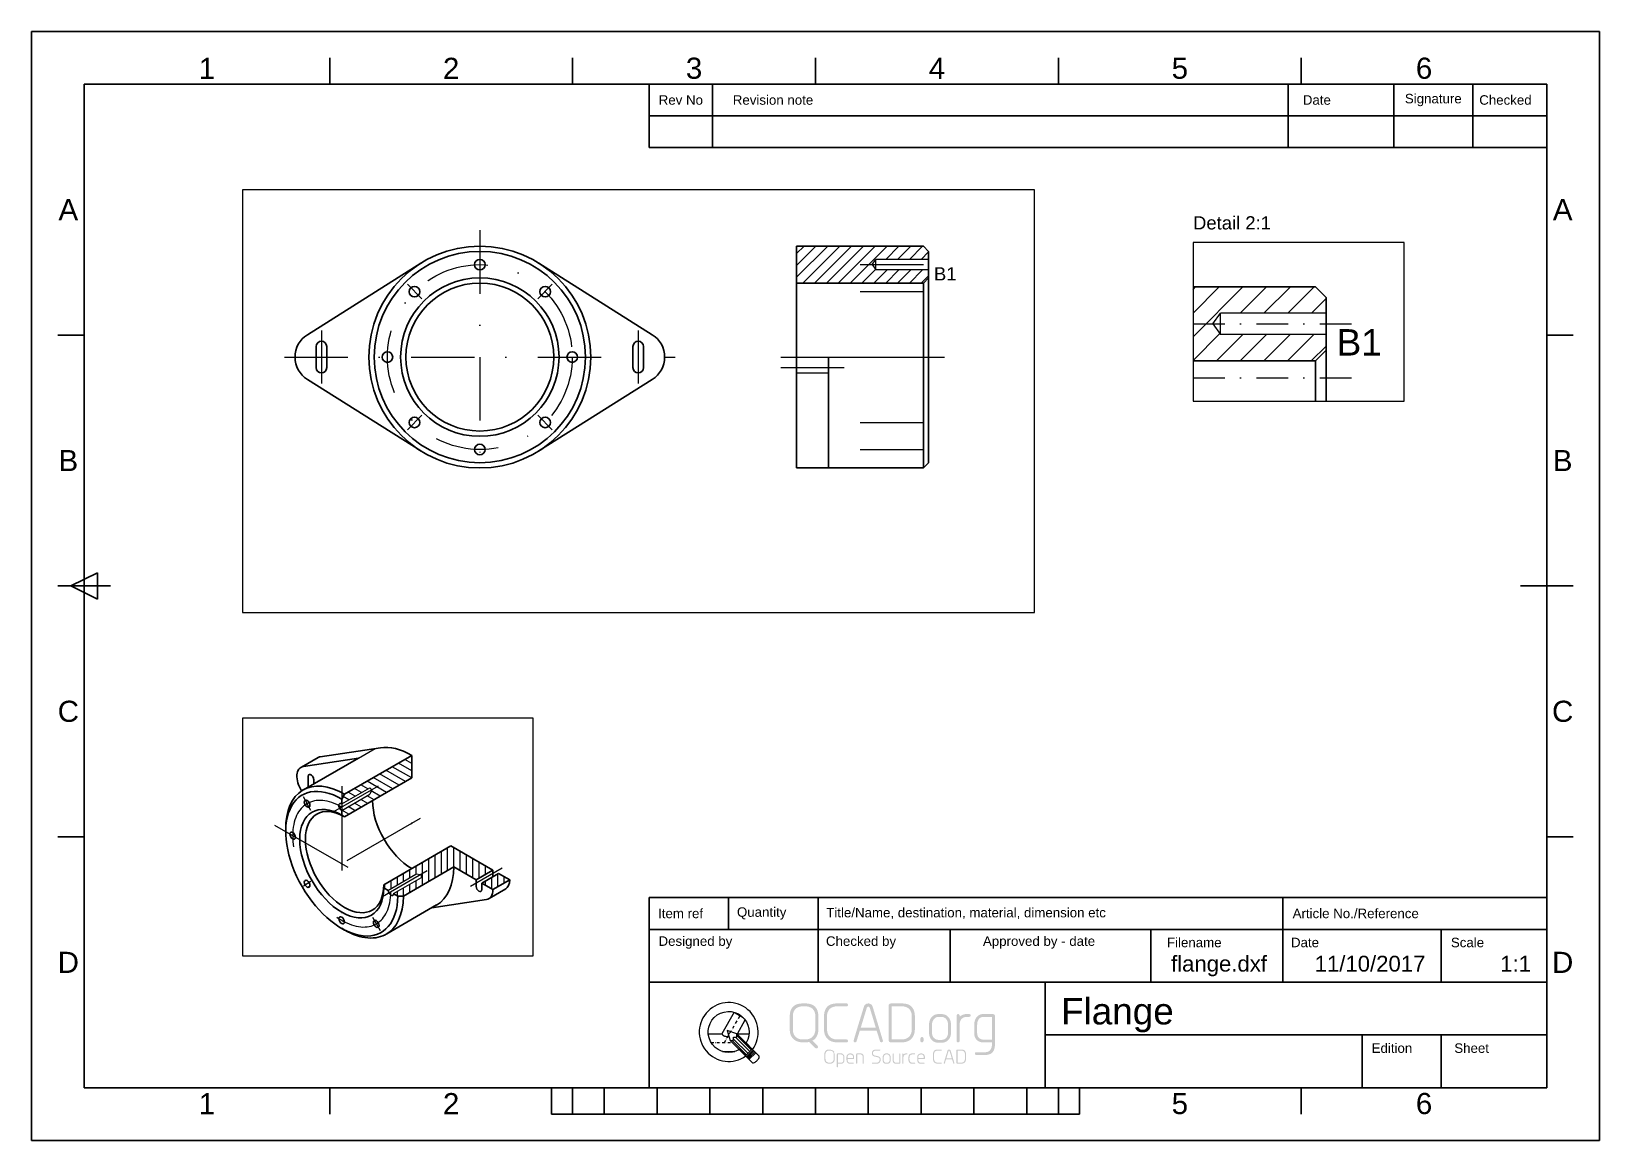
# Paper-space layout 'Layout' of a CAD drawing. Header units: millimetres. Extents: x 0 to 297, y 0 to 210.
# The model-space entities are those that its viewports show. They can reach past a viewport. Long polylines and large blocks are cut down to what shows.
import ezdxf
from ezdxf.enums import TextEntityAlignment as Align

# ---------------------------------------------------------------- set-up
doc = ezdxf.new("R2010")
doc.units = ezdxf.units.MM
doc.linetypes.add('DASHDOT', pattern=[24, 12, -5.95, 0.1, -5.95])
doc.linetypes.add('DASHED', pattern=[18, 12, -6])
doc.layers.get('0').update_dxf_attribs({"lineweight": 25})
for name, color, linetype, lineweight in [('border', 7, 'Continuous', 25), ('center', 1, 'DASHDOT', 9), ('hatch', 7, 'Continuous', 5), ('hidden', 7, 'DASHED', 18), ('revision', 7, 'Continuous', 25), ('thin', 7, 'Continuous', 13), ('thin2', 7, 'Continuous', 0), ('title', 7, 'Continuous', 25)]:
    doc.layers.add(name, color=color, linetype=linetype, lineweight=lineweight)
doc.layers.add('viewports', color=30, linetype='DASHED', lineweight=0, plot=False)
doc.styles.add('textstyle3', font='Arial.ttf')

psp = doc.layouts.new('Layout')

# ---------------------------------------------------------------- texts
at = {"layer": 'border', "insert": (220, 175), "char_height": 2.5, "attachment_point": 1, "style": 'textstyle3'}
psp.add_mtext('Detail 2:1', dxfattribs=at)

msp = doc.modelspace()

# ---------------------------------------------------------------- texts
at = {"insert": (86, 17), "char_height": 2.5, "attachment_point": 1, "style": 'textstyle3'}
msp.add_mtext('B\\S^ 1;', dxfattribs=at)

# ---------------------------------------------------------------- blocks, each defined once
blk = doc.blocks.new('Revision')
at = {"layer": 'revision'}
for p, q in [((-169.9999999999999, 5.68e-14), (-14, 5.68e-14)), ((-170, -5.999999999999943), (-169.9999999999999, 5.68e-14)), ((-158.0000000000001, -5.999999999999886), (-157.9999999999999, 5.68e-14)), ((-48.99999999999997, -5.999999999999886), (-48.99999999999989, 5.68e-14)), ((-28.99999999999977, -6.000000000000284), (-28.99999999999989, 5.68e-14)), ((0, -5.68e-14), (-14, 5.68e-14)), ((-14, -5.999999999999943), (-14, 5.68e-14)), ((0, -6.000000000000057), (0, -5.68e-14)), ((0, -5.999999999999943), (-170, -5.999999999999943)), ((-170, -5.999999999999943), (-170, -11.99999999999994)), ((-170, -5.999999999999943), (-169.9999999999999, -5.999999999999943)), ((-169.9999999999999, -5.999999999999943), (-158.0000000000001, -5.999999999999943)), ((-158.0000000000001, -5.999999999999943), (-158.0000000000001, -11.99999999999994)), ((-158.0000000000001, -5.999999999999943), (-48.99999999999997, -6.000000000000284)), ((-48.99999999999997, -5.999999999999886), (-48.99999999999997, -11.99999999999994)), ((-48.99999999999997, -6.000000000000284), (-28.99999999999989, -6.000000000000284)), ((-28.99999999999977, -5.999999999999943), (-28.99999999999977, -11.99999999999994)), ((-28.99999999999989, -6.000000000000284), (-14, -6.000000000000284)), ((-14, -6.000000000000284), (-14, -11.99999999999994)), ((-14, -6.000000000000284), (2.274e-13, -6.000000000000284)), ((0, -11.99999999999994), (0, -5.999999999999943)), ((-170, -11.99999999999994), (0, -11.99999999999994))]:
    blk.add_line(p, q, dxfattribs=at)
at = {"layer": 'revision', "char_height": 1.8, "attachment_point": 5, "style": 'textstyle3'}
for s, insert in [('Rev No', (-164, -3.000000000000626)), ('Revision note', (-146.5429576580047, -3.000000000000471)), ('Date', (-43.55038933388607, -2.999999999999962)), ('Signature', (-21.49999999999989, -2.999999999999944)), ('Checked', (-7.837882783136308, -2.999999999999941))]:
    blk.add_mtext(s, dxfattribs=dict(at, insert=insert))
blk = doc.blocks.new('Title')
at = {"transparency": 33554687}
h = blk.add_hatch(color=256, dxfattribs=at)
edge = h.paths.add_edge_path(flags=0)
edge.add_arc((-139.8931217126558, 14.04685255143324), 1.85416163680603, 46.46247284217611, 74.38798513414213, ccw=False)
edge.add_arc((-139.9487369535906, 14.0065502016153), 1.921728186617106, 18.056755012548024, 46.08813632138009, ccw=False)
edge.add_arc((-141.5610879131343, 13.50993155517785), 3.608707725129745, -1.3578306800267796, 17.618504713832408, ccw=False)
edge.add_line((-137.9533935097381, 13.42441818128359), (-137.9533935097381, 11.08977901083988))
edge.add_arc((-140.8556818624989, 11.0287258961087), 2.902930444462936, -25.582131251863927, 1.2051076664889138, ccw=False)
edge.add_arc((-140.0073716718472, 10.67182807480054), 1.984169069873212, 297.5661289106669, 333.13582034094384, ccw=False)
edge.add_line((-139.089153655484, 8.912907220336754), (-138.1321702568176, 7.96643546264211))
edge.add_arc((-138.3071090424675, 7.74734030039094), 0.2803680952720867, -2.4984483930131205, 51.39402434714782, ccw=False)
edge.add_arc((-138.3001218968876, 7.7324643236282), 0.2731273280924738, -46.21715065499552, 0.556772681246116, ccw=False)
edge.add_arc((-138.3188640421171, 7.748561826904881), 0.2977270148780693, 267.47505204015374, 314.24335718208556, ccw=False)
edge.add_arc((-138.3350304170781, 7.723170967779961), 0.2720642015403386, 223.679989565873, 270.64237335836606, ccw=False)
edge.add_line((-138.5317895305461, 7.535275302510511), (-139.6885822347722, 8.68152389788726))
edge.add_arc((-140.370907985539, 11.79005406204956), 3.182534872026736, 269.03110997872557, 282.380149750118, ccw=False)
edge.add_line((-140.4247231067895, 8.607974216352563), (-140.9084726144379, 8.60797421635258))
edge.add_arc((-140.9561668569537, 11.5099133419028), 2.902331033698291, 249.7628477743888, 270.9415885982754, ccw=False)
edge.add_arc((-141.2143979345842, 10.78865075666427), 2.136281042118215, 224.4920721508923, 249.5697585379273, ccw=False)
edge.add_arc((-141.1405904969027, 10.82419165838465), 2.213995898029498, 199.9248110998986, 223.8095770901454, ccw=False)
edge.add_arc((-140.2349872321507, 11.05384603629955), 3.145020259542505, 179.34536110689, 198.2355791175202, ccw=False)
edge.add_line((-143.3798022114895, 11.08977901084), (-143.3798022114894, 13.42441818128371))
edge.add_arc((-139.7725366989302, 13.50999282708988), 3.608280407355311, 162.3803612438118, 181.3589647223799, ccw=False)
edge.add_arc((-141.2478602433379, 13.92095485786436), 2.078496936839156, 134.9881669823049, 160.8670108053531, ccw=False)
edge.add_arc((-141.394227721836, 13.96606451731397), 1.944436688815507, 106.27248198177381, 132.8770600418959, ccw=False)
edge.add_arc((-140.9512301252354, 12.34007702014713), 3.629544523357521, 89.32501679960592, 105.79321735620991, ccw=False)
edge.add_line((-140.9084726144379, 15.96936968433184), (-140.4247231067895, 15.96936968433192))
edge.add_arc((-140.373462739454, 12.40415643286256), 3.56558174127463, 74.05801859757162, 90.82373763892662, ccw=False)
edge = h.paths.add_edge_path(flags=0)
edge.add_arc((-122.1110217091184, 11.21439604683092), 2.060101380369348, 268.782470560817, 291.8277339771499)
edge.add_arc((-121.9838514246792, 10.90958834579473), 1.729868913100388, 291.6713945693675, 315.70879894549)
edge.add_arc((-121.9750508197395, 10.83204515102804), 1.670150166081856, 317.4023749542354, 341.8437335959369)
edge.add_arc((-122.5845841229113, 11.06713703954081), 2.322832696230866, 341.018610983748, 360.5585033919845)
edge.add_line((-120.2618617813873, 11.08977901084), (-120.2618617813873, 13.42441818128371))
edge.add_arc((-122.2396749796063, 13.61567633994562), 1.987039186906836, 354.4765674475481, 402.1560515308014)
edge.add_arc((-122.0414055540192, 13.43851112236508), 1.976726082470618, 49.84291948181657, 93.28842999737445)
edge.add_line((-122.1547953576307, 15.41198236805289), (-124.1003103300739, 15.41198236805284))
edge.add_line((-124.1003103300739, 15.41198236805284), (-124.1003103300739, 9.15475977673483))
edge.add_line((-124.1003103300739, 9.15475977673483), (-122.1547953576307, 9.154759776734762))
edge = h.paths.add_edge_path(flags=0)
edge.add_arc((-124.2102597438132, 15.49951209570096), 0.4701067244364121, 88.13457989064727, 134.8827972493597, ccw=False)
edge.add_line((-124.1949568432336, 15.96936968433201), (-122.1547953576307, 15.96936968433205))
edge.add_arc((-122.1035345579641, 12.40415494591601), 3.565583234283189, 74.05802160230672, 90.82374424187668, ccw=False)
edge.add_arc((-121.623193300887, 14.04685255143357), 1.854161636805929, 46.46247284217998, 74.38798513414389, ccw=False)
edge.add_arc((-121.6788025706387, 14.00655547817432), 1.921720244024502, 18.056666746176177, 46.08815546616671, ccw=False)
edge.add_arc((-123.2911244191591, 13.50993666172999), 3.608672111362321, -1.3579251836475237, 17.618599217447297, ccw=False)
edge.add_line((-119.6834657605792, 13.42441818128382), (-119.6834657605792, 11.08977901084026))
edge.add_arc((-122.6491433637706, 11.05503792966553), 2.965881081363988, -19.404018495549224, 0.6711539655029242, ccw=False)
edge.add_arc((-121.8357557575981, 10.74327317901583), 2.095253136512564, 316.1417921414476, 341.24755052958426, ccw=False)
edge.add_arc((-121.8489260370623, 10.78873709040085), 2.136381492984559, 290.43084062311135, 315.5073286880635, ccw=False)
edge.add_arc((-122.0978853432058, 11.45570140993839), 2.848295792018281, 268.8551327286613, 290.44043089867114, ccw=False)
edge.add_line((-122.1547953576307, 8.607974216352739), (-124.1949568432336, 8.6079742163527))
edge.add_arc((-124.2132503205771, 9.09804208025486), 0.4904091786894059, 227.9061355653204, 272.1377704961543, ccw=False)
edge.add_arc((-124.1768123033009, 9.06339047584147), 0.4916983759926699, 177.9308175523954, 222.0384172965125, ccw=False)
edge.add_line((-124.668190071642, 9.081143834225662), (-124.668190071642, 15.49613380548436))
edge.add_arc((-124.2140707401373, 15.51771650751668), 0.4546319173498539, 136.161547605975, 182.7210203320686, ccw=False)
edge = h.paths.add_edge_path(flags=0)
edge.add_arc((-131.0038521372896, 8.88887340474748), 0.2816006615511494, 269.04808919316235, 305.5139566681432, ccw=False)
edge.add_arc((-131.0059928324889, 8.86813712602989), 0.2608378633906148, 222.6553685506917, 269.44258140714055, ccw=False)
edge.add_arc((-131.020015496114, 8.883764721751911), 0.2619567328667585, 180.6693787311946, 227.2523242929994, ccw=False)
edge.add_arc((-130.9618120535693, 8.89302020667202), 0.3203791046397, 165.1139017190642, 182.2030725432737, ccw=False)
edge.add_arc((273.6849731008041, -110.9062675861865), 422.3284169248048, 163.0579850277442, 163.5093607139961, ccw=False)
edge.add_arc((-458.8081128104282, 114.4028889762148), 344.0367999335572, 342.7116562121797, 343.2684358368919)
edge.add_arc((-128.513496173175, 15.11659738595658), 0.8578382797386863, 127.14329573070901, 163.601802542904, ccw=False)
edge.add_arc((-128.5165867843798, 15.09733481914575), 0.8714408543876542, 89.28108053947511, 126.216562042573, ccw=False)
edge.add_arc((-128.485794270087, 15.12521816562478), 0.843722641083245, 53.15364143494628, 91.34867405763868, ccw=False)
edge.add_arc((-128.4978835665115, 15.11654521324799), 0.8579244073782836, 16.400136821539206, 52.85488131976632, ccw=False)
edge.add_line((-127.6748652718531, 15.35877480564538), (-125.7398652534303, 8.94424866120708))
edge.add_arc((-101.0473015487846, 8.92834602736202), 24.69256882549386, 179.9631000779267, 180.0368999220733)
edge.add_arc((-125.8088081809726, 8.87200814137828), 0.0799258210690754, 6.198591926468225, 30.391762219008115, ccw=False)
edge.add_arc((-125.9910171803467, 8.88357850819331), 0.2616840636991758, 312.7217729080551, 359.35618912844666, ccw=False)
edge.add_arc((-126.0101631872085, 8.87925885154212), 0.2720314749193393, 269.34144425785905, 316.3039129649354, ccw=False)
edge.add_arc((-126.0090361492487, 8.84702814796634), 0.2398205290828319, 227.5072979739023, 268.9836931580988, ccw=False)
edge.add_arc((-125.9114060438111, 8.99352117406563), 0.4146656757355746, 208.39088571678, 231.2360013349308, ccw=False)
edge.add_line((-126.2761974824981, 8.79635416644538), (-126.917691178746, 10.80498934305976))
edge.add_line((-126.917691178746, 10.80498934305976), (-130.1146453685749, 10.80498934305976))
edge.add_line((-130.1146453685749, 10.80498934305976), (-130.7245908897126, 8.79635416644542))
edge.add_arc((-131.0376728213408, 8.94400438488571), 0.3461515317277606, 304.7696655546048, 334.751318428524, ccw=False)
edge = h.paths.add_edge_path(flags=0)
edge.add_arc((-128.4986298481312, 15.16991670491772), 0.2209737340232063, 91.82089111837142, 138.2138971691255)
edge.add_arc((-128.332315378297, 14.91981791586826), 0.5172016498403393, 129.8021646547768, 149.7462020612316)
edge.add_arc((-289.3519941819998, 62.66123873901905), 167.4457891834318, 342.84307896984853, 343.52723986265164, ccw=False)
edge.add_arc((-492.3559414257647, 122.5324795177819), 379.0870006963403, 342.94702644860865, 343.2477005019283, ccw=False)
edge.add_line((-129.9358679588858, 11.36303926908203), (-127.0754353673455, 11.36303926908223))
edge.add_line((-127.0754353673455, 11.36303926908223), (-128.2322280715714, 15.18059904560327))
edge.add_arc((-128.6490431213347, 14.97217041475583), 0.4660228319149922, 26.56737212642188, 49.74557781723479)
edge.add_arc((-128.5099172398505, 15.15096543526134), 0.239851359933634, 47.5100865187257, 88.98090461328508)
edge = h.paths.add_edge_path(flags=0)
edge.add_arc((-134.5015515215049, 10.91750506037279), 1.798764813059342, 199.6844322247285, 222.528761412917)
edge.add_arc((-134.5691889223135, 10.92167084288844), 1.752415468040368, 224.1241759025635, 247.5563183482805)
edge.add_arc((-134.457190381864, 11.29471947657941), 2.140319509453859, 248.5978642374251, 271.050608204867)
edge.add_line((-134.4179464576333, 9.154759776734624), (-132.6301756737897, 9.15475977673457))
edge.add_arc((-132.6219720095613, 8.870189477992751), 0.2846885228330321, 44.7670653837082, 91.6512798185139, ccw=False)
edge.add_arc((-132.5756663703178, 8.88807944270647), 0.2400410487709865, -1.6024133314572282, 49.52445129504309, ccw=False)
edge.add_arc((-132.5973816166445, 8.88430510379643), 0.2616789191050293, 312.7212873877006, 359.3566746487154, ccw=False)
edge.add_arc((-132.6020690102172, 8.84716030648706), 0.2392906782067024, 268.3059288800179, 319.5962699780618, ccw=False)
edge.add_line((-132.6091431153097, 8.607974216352696), (-134.4179464576333, 8.6079742163527))
edge.add_arc((-134.4703022270143, 11.54157975697459), 2.934072697557895, 249.869487085356, 271.02244359410435, ccw=False)
edge.add_arc((-134.7078971581932, 10.7972995587586), 2.153743057411515, 224.3583894145792, 248.9896744360741, ccw=False)
edge.add_arc((-134.650071942822, 10.82418652023165), 2.213986376440205, 199.9247589829108, 223.809629207143, ccw=False)
edge.add_arc((-133.7444433254589, 11.05385072140193), 3.145037954746007, 179.3454501482856, 198.2355627720124, ccw=False)
edge.add_line((-136.8892760546849, 11.08977901084029), (-136.8892760546848, 13.42441818128384))
edge.add_arc((-133.2818330587467, 13.5099655367373), 3.608457193728063, 162.3807980999689, 181.3584646878333, ccw=False)
edge.add_arc((-134.8384322536641, 13.99035348694144), 1.979515656299134, 134.9633442830194, 161.9954490080132, ccw=False)
edge.add_arc((-134.9142171816618, 13.96606451731423), 1.944436688814994, 106.27248198177409, 132.8770600419031, ccw=False)
edge.add_arc((-134.4653875818055, 12.29937246010363), 3.670303841115194, 89.25939322663822, 105.7078807704415, ccw=False)
edge.add_line((-134.4179464576333, 15.96936968433177), (-132.6091431153097, 15.96936968433167))
edge.add_arc((-132.6021503716877, 15.73012267763151), 0.2393491773086993, 40.390131768423714, 91.67417210265933, ccw=False)
edge.add_arc((-132.5977075646868, 15.69282768013158), 0.2620065110693769, 0.6742002173580772, 47.24783774614201, ccw=False)
edge.add_arc((-132.6085754991513, 15.69321388105314), 0.2728696330239654, -46.240553283940926, 0.5662616287938818, ccw=False)
edge.add_arc((-132.6021495309024, 15.65122748346284), 0.2393473113915887, 268.3256134860027, 319.6100826429239, ccw=False)
edge.add_line((-132.6091431153097, 15.41198236805289), (-134.4179464576333, 15.41198236805284))
edge.add_arc((-134.5313430717638, 13.43853338017433), 1.976704251994963, 86.7113359137147, 130.1573310161025)
edge.add_arc((-134.3331158990939, 13.61569280096705), 1.986991276276138, 137.8433379978636, 185.5240430237705)
edge.add_line((-136.3108793712671, 13.42441818128358), (-136.3108793712669, 11.08977901083988))
edge.add_arc((-133.7960069542481, 11.06594598072549), 2.514985345326353, 179.4570336245019, 197.4537880301749)
edge = h.paths.add_edge_path(flags=0)
edge.add_arc((-140.8131238221717, 13.6156919346188), 1.986993797821221, 137.8433701278852, 185.5240108937519)
edge.add_line((-142.7908899114414, 13.42441818128371), (-142.7908899114413, 11.08977901084001))
edge.add_arc((-140.276017494425, 11.06594598072529), 2.514985345323979, 179.4570336244946, 197.4537880301848)
edge.add_arc((-140.9815528730122, 10.91751060477429), 1.798775332334317, 199.684499920956, 222.5286937166879)
edge.add_arc((-141.049202059642, 10.92166812482379), 1.752411711359018, 224.1241712292183, 247.5563829270434)
edge.add_arc((-140.9520365113966, 11.21554965111251), 2.061250280644276, 248.1787764437867, 271.2110190182445)
edge.add_line((-140.908472614438, 9.154759776734755), (-140.4247231067895, 9.15475977673483))
edge.add_arc((-140.3809502957219, 11.21440065265966), 2.060105967364188, 268.7824965684699, 291.8277079694967)
edge.add_arc((-140.2537821688276, 10.90959078514369), 1.729872286028217, 291.6714569198977, 315.7087950579452)
edge.add_arc((-140.2449792315074, 10.83204515102791), 1.670150166081165, 317.4023749542259, 341.8437335959344)
edge.add_arc((-140.8545286195866, 11.06714162583302), 2.322849398251289, 341.0186330570954, 360.5583862444411)
edge.add_line((-138.5317895305461, 11.08977901083998), (-138.5317895305462, 13.42441818128371))
edge.add_arc((-140.509605513924, 13.61567477787523), 1.987041808781263, 354.4766200102634, 402.1560438446238)
edge.add_arc((-140.3113337115547, 13.43851172271226), 1.976725459686676, 49.8429138920218, 93.28841917815934)
edge.add_line((-140.4247231067895, 15.41198236805305), (-140.9084726144379, 15.4119823680531))
edge.add_arc((-141.0173839600677, 13.45403039306217), 1.960978739705614, 86.81619547474722, 130.3146697342774)
at = {"true_color": 0x4d5b89, "transparency": 33554687}
h = blk.add_hatch(color=165, dxfattribs=at)
edge = h.paths.add_edge_path(flags=0)
edge.add_arc((-118.334517636449, 9.33586281650606), 0.2818394774562734, 87.97577837086828, 138.4391199826446, ccw=False)
edge.add_arc((-118.3253065468715, 9.35779168094747), 0.2597358063774391, 39.45299391804667, 89.83587016947871, ccw=False)
edge.add_arc((-118.3001076857393, 9.31747172734472), 0.2700469313569501, -1.049146760332519, 49.507339478272684, ccw=False)
edge.add_line((-118.0301060258255, 9.312527156675253), (-118.0301060258255, 8.933978210181941))
edge.add_arc((-118.3574539506519, 8.92257356344512), 0.3275465308247437, -44.72945912596282, 1.9953507819594165, ccw=False)
edge.add_arc((-118.3214326820601, 8.87998173124411), 0.2720255207927734, 269.3407613934873, 316.3044599711814, ccw=False)
edge.add_arc((-118.3376671029499, 8.90560907421496), 0.2979232099816151, 225.790448445819, 272.5210535427255, ccw=False)
edge.add_arc((-118.3307663479676, 8.90027233838603), 0.299035301795681, 177.5784097178762, 224.1294769730494, ccw=False)
edge.add_line((-118.6295346051137, 8.912907220336857), (-118.6295346051136, 9.31252715667525))
edge.add_arc((-118.3444022667524, 9.32045030795901), 0.2852423999085219, 134.8029869741104, 181.5917041989321, ccw=False)
edge = h.paths.add_edge_path(flags=0)
edge.add_line((-105.0451125094617, 9.13375504786371), (-105.0451125094617, 13.40334719143837))
edge.add_line((-105.0451125094617, 13.40334719143837), (-106.7697862804753, 13.4033471914385))
edge.add_arc((-106.78107456953, 12.42688699367119), 0.9765254442634269, 89.33766628447017, 143.792816080708)
edge.add_arc((-106.2208482186553, 12.02535723025687), 1.665765224244666, 144.0315493080969, 182.8810984562045)
edge.add_line((-107.8845079042537, 11.94163009715485), (-107.8845079042537, 10.35361958574964))
edge.add_arc((-106.4182500640515, 10.33858496661963), 1.466334918675462, 179.4125248565561, 199.511143847164)
edge.add_arc((-106.6027949945902, 10.34750835663468), 1.297260042488519, 202.6064063126533, 222.547800996124)
edge.add_arc((-106.7303986523322, 10.24416281852962), 1.13341538556357, 223.0609147271003, 244.8845986914366)
edge.add_arc((-106.7957359800953, 10.20260757815722), 1.0688638467205, 247.1109288667517, 270.2636522504549)
edge.add_line((-106.7908175137357, 9.133755047863723), (-105.0451125094617, 9.13375504786371))
edge = h.paths.add_edge_path(flags=0)
edge.add_line((-108.4418753422403, 10.35361958574989), (-108.4418753422403, 11.97317032094832))
edge.add_arc((-105.7438046735832, 11.93447694129251), 2.698348107768333, 165.6311606888914, 179.1783701563199, ccw=False)
edge.add_arc((-106.1415899175413, 12.0068546517952), 2.295223018365328, 147.3350150751392, 164.9171488741663, ccw=False)
edge.add_arc((-106.6628087791571, 12.32064793542725), 1.687164528030717, 122.06546221573669, 146.7525481380274, ccw=False)
edge.add_arc((-106.8126458257965, 12.53737855989727), 1.424001086664111, 88.2752527414167, 121.58590388187429, ccw=False)
edge.add_line((-106.7697862804753, 13.96073450771757), (-104.9084028671713, 13.96073450771745))
edge.add_arc((-104.8982453956391, 13.57773270339101), 0.3831364722200933, 42.09516694921001, 91.51916741807952, ccw=False)
edge.add_arc((-104.9033020363156, 13.53623671859092), 0.4156103682716595, -0.9185095462904087, 45.87547266145401, ccw=False)
edge.add_line((-104.487745071475, 13.52957434758597), (-104.4877450714751, 8.628978945223441))
edge.add_arc((-109.726552876669, 8.56049960981267), 5.239255351587616, -10.933019861150228, 0.748901964691413, ccw=False)
edge.add_arc((-106.3252869737681, 7.843129653866811), 1.764661872664247, 324.5718181709467, 350.99144658579496, ccw=False)
edge.add_arc((-105.9386802171976, 7.590313303431779), 1.303210803041727, 290.2885163868614, 323.77587423552137, ccw=False)
edge.add_arc((-106.3441692884544, 8.60017553316402), 2.391212271471591, 268.11692400779447, 291.01130712201746, ccw=False)
edge.add_line((-106.422744427288, 6.210254598322534), (-108.0422554059019, 6.210254598322571))
edge.add_arc((-108.0564179203505, 6.47978661745038), 0.2699038461205105, 226.5415697006826, 273.00783093198555, ccw=False)
edge.add_arc((-108.0598316821482, 6.46369068810686), 0.2560164132199386, 177.891085822953, 224.6180571544063, ccw=False)
edge.add_arc((-108.0856524074712, 6.50601066007926), 0.2323630353050779, 81.86484390048912, 188.1394881014467, ccw=False)
edge.add_line((-108.0527710225322, 6.736035429833912), (-106.4332600439183, 6.736035429833951))
edge.add_arc((-106.3845825291084, 8.23163853733117), 1.496395053321026, 268.1358477031125, 293.7777089780726)
edge.add_arc((-106.1375706876265, 7.73069808684296), 0.9386922745052899, 292.3083170588244, 327.025990858222)
edge.add_arc((-106.6002019855918, 8.02848212752116), 1.48887460252305, 327.1019854497791, 351.1023793946505)
edge.add_arc((-109.4679800318094, 8.65822964463977), 4.423153030170903, 348.7880816717391, 359.3489969995204)
edge.add_line((-105.0451125094617, 8.607974216352691), (-106.7908175137357, 8.6079742163527))
edge.add_arc((-106.8038273633756, 10.3164356422857), 1.708510959897112, 248.7954186920217, 270.43629610684434, ccw=False)
edge.add_arc((-106.836026388454, 10.21785072678339), 1.604964295284896, 226.16453767222, 248.5941078263318, ccw=False)
edge.add_arc((-106.7263080283867, 10.26683396982252), 1.716882837795479, 202.2215986533545, 224.6553476970323, ccw=False)
edge.add_arc((-106.4159090425059, 10.32209965179761), 2.026211478078198, 179.1086655803584, 200.3484956592166, ccw=False)
edge = h.paths.add_edge_path(flags=0)
edge.add_arc((-109.3644676823746, 13.68837743336119), 0.2559687946862596, -44.62469704475211, 2.112069077711112, ccw=False)
edge.add_arc((-109.3621797165367, 13.69095650055675), 0.2561752225040506, 267.8978692133551, 314.60527112229, ccw=False)
edge.add_line((-109.3715764473256, 13.43495367620616), (-109.7186183005128, 13.43495367620619))
edge.add_arc((-109.8381926312794, 11.98847554782514), 1.451412069835198, 85.27434114837159, 134.4378782497161)
edge.add_arc((-109.5436837259062, 11.98801373552282), 1.671179533138412, 141.6553171658481, 183.395990367058)
edge.add_line((-111.2119286273691, 11.88901888351682), (-111.2119286273691, 8.88136699654389))
edge.add_arc((-111.4849646356561, 8.87868115656676), 0.2730492181966195, -46.22462067269862, 0.5635972073142739, ccw=False)
edge.add_arc((-111.490460436481, 8.90146119611571), 0.2935368330233385, 268.94401133179554, 311.473125342382, ccw=False)
edge.add_arc((-111.5100173717589, 8.87772766943182), 0.2701241736670318, 226.5809835431479, 273.00212615882884, ccw=False)
edge.add_arc((-111.47544142264, 8.87613096069805), 0.2939006255446602, 178.9791834328233, 221.4642495213587, ccw=False)
edge.add_line((-111.7692954027461, 8.881366996543896), (-111.769295402746, 13.67680623260417))
edge.add_arc((-111.4760768194753, 13.68221186476473), 0.2932684068125587, 138.4880830799411, 181.056156892154, ccw=False)
edge.add_arc((-111.5078366744852, 13.7098539103328), 0.2511658251840968, 87.26917172891342, 138.4080575503972, ccw=False)
edge.add_arc((-111.4928329296977, 13.6886550664975), 0.2720963929753069, 43.68293217706298, 90.63956668009331, ccw=False)
edge.add_arc((-111.4853207122917, 13.6792767377114), 0.2734032470433017, -0.5177387021362279, 46.19235317758603, ccw=False)
edge.add_line((-111.2119286273691, 13.67680623260391), (-111.2119286273691, 13.46649389999954))
edge.add_arc((-109.877376841836, 11.93732936767967), 2.029623766902338, 85.51370260568268, 131.1122647107074, ccw=False)
edge.add_line((-109.7186183005128, 13.96073450771757), (-109.3926143066835, 13.96073450771745))
edge.add_arc((-109.378451792235, 13.69120248858957), 0.2699038461205827, 46.54156970068789, 93.0078309319797, ccw=False)
edge.add_arc((-109.3487094354853, 13.70448309657783), 0.2401293685983076, -1.5922016990775774, 49.514574601115896, ccw=False)
edge = h.paths.add_edge_path(flags=0)
edge.add_arc((-114.7769993603952, 11.99952508434164), 1.652009660731374, 161.6350197339316, 180.1855527491778)
edge.add_line((-116.4290003580584, 11.99417504981897), (-116.4290003580584, 10.39569530446559))
edge.add_arc((-114.8714228715874, 10.38546341533035), 1.557611093282427, 179.6236234560075, 198.9210880256838)
edge.add_arc((-115.0363327707867, 10.37952294054821), 1.400503473641392, 200.8792626162486, 221.0515686991077)
edge.add_arc((-115.1489289623287, 10.34424245099233), 1.293289264463309, 223.1493346386217, 244.614241289438)
edge.add_arc((-115.2369660096973, 10.15738842634422), 1.086735248138272, 244.5841922436742, 270.3597552983163)
edge.add_line((-115.2301425368725, 9.07067460027741), (-114.5886488406247, 9.0706746002774))
edge.add_arc((-114.5820423036298, 10.15836764076735), 1.087713104021994, 269.6519955372355, 295.4040229455089)
edge.add_arc((-114.6130604001174, 10.23375125559468), 1.169122215806355, 295.1922778760461, 318.5452390160898)
edge.add_arc((-114.7932219112301, 10.37966950130905), 1.400786512729993, 318.9505640363065, 339.1187373761528)
edge.add_arc((-114.7914908188302, 10.38679582688564), 1.401728050769854, 338.8213576519175, 360.3637695133457)
edge.add_line((-113.3897910194388, 10.39569530446561), (-113.3897910194388, 11.99417504981893))
edge.add_arc((-114.8756334984667, 11.99818144987327), 1.485847880412048, 359.8455090219274, 380.5611796516504)
edge.add_arc((-115.0247910026181, 11.97998684921362), 1.632276609642185, 19.32024781103393, 37.90232714860682)
edge.add_arc((-114.6581103590197, 12.26201336890285), 1.169693311375096, 38.03569209893607, 62.35681535411468)
edge.add_arc((-114.5854553443861, 12.48618477539518), 0.9382388407774206, 59.93503665018376, 90.1950187966127)
edge.add_line((-114.5886488406247, 13.42441818128368), (-115.2301425368726, 13.42441818128358))
edge.add_arc((-115.2342334499881, 12.48955171284364), 0.9348754191781189, 89.74927910274306, 120.1207054047388)
edge.add_arc((-115.1030951815297, 12.1601004361349), 1.286696144395541, 117.8091970074886, 140.2582011089391)
edge.add_arc((-114.8047345032564, 11.98010383598626), 1.632032324498591, 142.0962009528916, 160.6810976169944)
edge = h.paths.add_edge_path(flags=0)
edge.add_arc((-114.5262360149171, 10.18520790579418), 1.636607222507355, 292.30476621804127, 316.06219493259283, ccw=False)
edge.add_arc((-114.571887465049, 10.36801703282132), 1.823266570715572, 269.4732697773262, 291.4516647888673, ccw=False)
edge.add_line((-114.5886488406246, 8.5448275077917), (-115.2301425368726, 8.5448275077918))
edge.add_arc((-115.2484198060317, 10.47241269659328), 1.927671838943247, 249.1432328750518, 270.5432595185043, ccw=False)
edge.add_arc((-115.2288635935243, 10.30995331844463), 1.784444629800217, 224.9345047025376, 246.6985341468229, ccw=False)
edge.add_arc((-115.172449641572, 10.29569640668773), 1.814998384350023, 201.5849016613253, 223.3578736611794, ccw=False)
edge.add_arc((-114.7540235341772, 10.36843000103778), 2.232507448710162, 179.3002372057211, 199.3695869029681, ccw=False)
edge.add_line((-116.9863644829965, 10.39569530446555), (-116.9863644829963, 11.99417504981893))
edge.add_arc((-114.6633050779065, 12.01682482419179), 2.323169819848695, 161.0199461985653, 180.5586147974369, ccw=False)
edge.add_arc((-114.9644165928484, 12.06722903940935), 2.022660534572101, 139.0501178400214, 159.5958222776248, ccw=False)
edge.add_arc((-115.2740361122472, 12.32118510812991), 1.622405746837851, 114.03118454508811, 138.657568632767, ccw=False)
edge.add_arc((-115.2444753705688, 12.25922846725655), 1.691031287705876, 89.51436693214953, 114.0910778636285, ccw=False)
edge.add_line((-115.2301425368726, 13.95019901279495), (-114.5886488406247, 13.95019901279497))
edge.add_arc((-114.5696736833612, 12.33004048376302), 1.620269642926206, 65.37613884839573, 90.6710125592927, ccw=False)
edge.add_arc((-114.555332785918, 12.32109990501474), 1.622508504601639, 41.343246293768914, 65.96806555775919, ccw=False)
edge.add_arc((-114.7491852277621, 12.16594971736563), 1.870569401375511, 18.91782261770112, 40.988811374687316, ccw=False)
edge.add_arc((-115.0047060426247, 12.0155446024653), 2.161868487920787, -0.5663642923905172, 20.493302480394618, ccw=False)
edge.add_line((-112.8429431737409, 11.99417504981891), (-112.8429431737409, 10.39569530446559))
edge.add_arc((-114.9207711256439, 10.36969310716477), 2.077990642898468, -20.911783494317888, 0.7169690826896158, ccw=False)
edge.add_arc((-114.4844801402105, 10.17930834146042), 1.602636258265695, 315.1782100116631, 339.87901466582645, ccw=False)
h = blk.add_hatch(color=165, dxfattribs=at)
edge = h.paths.add_edge_path(flags=0)
edge.add_arc((-129.9784200542694, 5.91645152777237), 0.4079291958185802, 19.08565962909647, 42.37167821026834)
edge.add_arc((-129.9345801030939, 5.96988257378518), 0.3396767105546102, 40.6966640836364, 67.25388401535895)
edge.add_arc((-129.9545962437612, 5.96799062229007), 0.3496104884938803, 64.34730602026305, 90.26480931871036)
edge.add_line((-129.956212065842, 6.317597376778499), (-130.5986764853643, 6.317597376778441))
edge.add_line((-130.5986764853643, 6.317597376778441), (-130.5986764853643, 4.6731987761966))
edge.add_arc((-130.707633946418, 4.66872394657238), 0.1090493118704196, -44.05952454376933, 2.3517879728169078, ccw=False)
edge.add_arc((-130.7005600654673, 4.66099213099112), 0.0985912078099379, 269.20444027145743, 316.3106704567479, ccw=False)
edge.add_arc((-130.7032965138989, 4.660993843177181), 0.098592900841159, 223.6897657228718, 270.79475077616644, ccw=False)
edge.add_arc((-130.6947761925818, 4.663556806939511), 0.106600526543266, 178.9131708285585, 221.5220250024928, ccw=False)
edge.add_line((-130.8013575415522, 4.66557876414574), (-130.8013575415522, 6.34436681041805))
edge.add_arc((-130.6282957590402, 6.34602012352549), 0.1730696796394441, 139.1897657599, 180.5473477751666, ccw=False)
edge.add_arc((-130.6459014728768, 6.3548936726958), 0.154019442931509, 88.07891744261173, 137.4075369178946, ccw=False)
edge.add_line((-130.6407382892754, 6.508826548768558), (-129.9562080901835, 6.508826548768541))
edge.add_arc((-129.9526985805155, 5.90606883240425), 0.6027679332005779, 68.37709312644392, 90.33359642603182, ccw=False)
edge.add_arc((-129.9219040468344, 5.957018384846871), 0.5441452785230007, 44.76300361227118, 69.41459832462613, ccw=False)
edge.add_arc((-129.9118828151763, 5.952183446771171), 0.5405363850013071, 20.4841471973769, 45.87495428098242, ccw=False)
edge.add_arc((-130.052188881705, 5.88262913706858), 0.6964962726488577, -1.049499560082893, 21.805115323301322, ccw=False)
edge.add_line((-129.3558094502309, 5.869871973057926), (-129.3558094502309, 4.665247459273979))
edge.add_arc((-129.4554007550379, 4.664380965262451), 0.0995950742005915, -46.14851777925202, 0.49848927337092164, ccw=False)
edge.add_arc((-129.4576928506019, 4.66066042742116), 0.0985908024466653, 269.20471765035285, 316.31076585067353, ccw=False)
edge.add_arc((-129.4604328408198, 4.660654493943221), 0.0985849131640842, 223.687734809942, 270.79715446172474, ccw=False)
edge.add_arc((-129.4519091574481, 4.663225502067689), 0.1066005265437272, 178.9131708285293, 221.5220250022967, ccw=False)
edge.add_line((-129.558490506419, 4.665247459273982), (-129.5584984577359, 5.870137016955461))
edge.add_arc((-130.010383323317, 5.87673793913029), 0.4519330745971664, 359.163109647379, 382.5207966490448)
edge = h.paths.add_edge_path(flags=0)
edge.add_arc((-131.9616409196305, 5.825660447380089), 0.6786908546681932, 110.81416743481199, 133.901217878028, ccw=False)
edge.add_arc((-131.9276160882366, 5.72358910331465), 0.7862038035083481, 89.43147170001112, 110.48873273603539, ccw=False)
edge.add_arc((-131.8672791201573, 5.771414742845151), 0.7402061685230111, 48.10109256313399, 94.06996709574139, ccw=False)
edge.add_arc((-131.9356892387834, 5.82328452071161), 0.7521657755444762, -4.228045753695028, 41.56955685478442, ccw=False)
edge.add_line((-131.1855704761334, 5.767830072550209), (-131.1855704761334, 5.588130310098))
edge.add_arc((-131.3371686698931, 5.58589830222223), 0.1516146239989918, -45.79714395542328, 0.8435152724777026, ccw=False)
edge.add_arc((-131.3356832742835, 5.585902629008281), 0.1505858930516221, 267.45706106870955, 313.7965468381343, ccw=False)
edge.add_line((-131.3423644823608, 5.435465025182697), (-132.4360827024879, 5.435465025182809))
edge.add_arc((-130.5248059284895, 5.459337384401429), 1.911425854266973, 180.715602432662, 189.6272178630555)
edge.add_arc((-131.7931573128488, 5.258132575832629), 0.6274386802565309, 190.8824008097989, 212.0129402092151)
edge.add_arc((-132.0121409779158, 5.1388593266083), 0.3788233052683785, 214.2747305896099, 245.0043952291966)
edge.add_arc((-131.9507090530529, 5.35779460341714), 0.6043346001994682, 248.4985875243332, 271.8415217757025)
edge.add_line((-131.9312887093842, 4.753772121012684), (-131.3461870779713, 4.75377212101273))
edge.add_arc((-131.3416691128194, 4.653311600781711), 0.1005620611076953, 47.343372915407485, 92.57500188632872, ccw=False)
edge.add_arc((-131.3404260960695, 4.661628332129609), 0.0937224278335093, -1.9601707751589856, 44.455859376088426, ccw=False)
edge.add_arc((-131.3402183224771, 4.65513603596858), 0.0935175804763119, -44.50968235806329, 2.013993757329615, ccw=False)
edge.add_arc((-131.3385478068963, 4.655803116736942), 0.0928085374272496, 267.6439119338305, 314.47360604144956, ccw=False)
edge.add_line((-131.3423631571412, 4.56307303681735), (-131.9351126302143, 4.563073036817441))
edge.add_arc((-131.9626134648742, 5.51710427293358), 0.9544275223359134, 250.6220941632605, 271.65114672110417, ccw=False)
edge.add_arc((-132.0865078202695, 5.082448321363831), 0.5040288634775206, 216.1603860054823, 247.51246284585028, ccw=False)
edge.add_arc((-131.8703663312871, 5.202391594165281), 0.7499353786590204, 190.319690516846, 213.8145765544897, ccw=False)
edge.add_arc((-130.3198574667809, 5.444326332454871), 2.319043238379958, 179.3758213298783, 189.3378601051622, ccw=False)
edge.add_line((-132.6387630960662, 5.469589426975746), (-132.6387630960662, 5.76783007255009))
edge.add_arc((-131.7785580554815, 5.782355668909879), 0.8603276729227076, 159.6567320757825, 180.9674161815319, ccw=False)
edge.add_arc((-131.9665545368684, 5.842474836668281), 0.663217986067572, 134.6026357543895, 158.8803612821698, ccw=False)
edge = h.paths.add_edge_path(flags=0)
edge.add_line((-131.3882548453702, 5.62669419717291), (-131.3882548453702, 5.768161377422111))
edge.add_arc((-131.951762788839, 5.810356854749649), 0.5650855339320615, 355.7176835126977, 400.5051475696183)
edge.add_arc((-131.8783054829837, 5.805765083780599), 0.5147677476423089, 46.21370026926903, 94.62542008310986)
edge.add_arc((-131.9475605346539, 5.825163872535221), 0.4944713889031952, 86.78358398997534, 135.8305700131889)
edge.add_arc((-131.8581781550096, 5.79860587469498), 0.5787059127141303, 140.1146703623775, 183.0156021773715)
edge.add_line((-132.4360827024879, 5.768161377422111), (-132.4360827024879, 5.62669419717291))
edge.add_line((-132.4360827024879, 5.62669419717291), (-131.3882548453702, 5.62669419717291))
edge = h.paths.add_edge_path(flags=0)
edge.add_arc((-134.3578810590167, 3.96124203301086), 0.0993361716334204, -46.2124202694028, 0.5250143632646882, ccw=False)
edge.add_arc((-134.3604326378267, 3.95763188820685), 0.0985912078097453, 269.20444027146567, 316.3106704568178, ccw=False)
edge.add_arc((-134.3631686836336, 3.957636110013301), 0.0985954046363926, 223.6903926751062, 270.7944965966207, ccw=False)
edge.add_arc((-134.3546970225343, 3.960177205395871), 0.1065520604249679, 178.937901378733, 221.5311970803659, ccw=False)
edge.add_line((-134.4612307765214, 3.962152260387306), (-134.4612307765214, 6.344300549443821))
edge.add_arc((-134.2964654060865, 6.344971251579951), 0.1647667355260397, 136.1753588507807, 180.2332297700397, ccw=False)
edge.add_arc((-134.3004627418317, 6.351140449820869), 0.1576199088206088, 90.05432416759982, 136.7871059431421, ccw=False)
edge.add_line((-134.3006121868542, 6.5087602877944), (-133.6313789963021, 6.50876028779432))
edge.add_arc((-133.615080322329, 6.00718843422834), 0.5018365979707672, 57.897831361139424, 91.86118247603599, ccw=False)
edge.add_arc((-133.6363989302846, 5.95093758446137), 0.5609410073362112, 32.05963109443388, 59.10671273383957, ccw=False)
edge.add_arc((-133.7481754075169, 5.84927496148444), 0.7101407435621477, 13.532636918403227, 34.22465408868999, ccw=False)
edge.add_arc((-133.9026575009716, 5.771411650625501), 0.879443764553428, 0.9495352343171817, 16.110377876700625, ccw=False)
edge.add_line((-133.0233345025186, 5.785985579523951), (-133.0233345025187, 5.197058039451781))
edge.add_arc((-133.7095869167775, 5.18604363751087), 0.6863407995494641, -21.961482862664297, 0.919522541101685, ccw=False)
edge.add_arc((-133.6134164283453, 5.132945804895501), 0.5774438747503453, 315.28555587455674, 339.3561838524395, ccw=False)
edge.add_arc((-133.5984876167716, 5.140217233065742), 0.572165757306179, 290.5005382217013, 313.71611439560854, ccw=False)
edge.add_arc((-133.6209629452751, 5.178196340075651), 0.6156596234180336, 269.7421933527824, 291.22190079197196, ccw=False)
edge.add_line((-133.6237331424713, 4.562542949022918), (-134.2585490577236, 4.56254294902288))
edge.add_line((-134.2585490577236, 4.56254294902288), (-134.2585490577235, 3.962152260387308))
edge = h.paths.add_edge_path(flags=0)
edge.add_arc((-133.621430777574, 5.141302651616281), 0.3875373659184856, 269.6597009379797, 292.8784411138474)
edge.add_arc((-133.6496243730075, 5.162862915351162), 0.4187323206279885, 295.2864971727114, 316.7629547283422)
edge.add_arc((-133.652776080181, 5.158895651466549), 0.4183412448726378, 317.4545113913073, 339.6935401509867)
edge.add_arc((-133.7070306383077, 5.1924527697555), 0.4810357559302146, 338.1874740229189, 360.5722163310596)
edge.add_line((-133.2260188717554, 5.197256822374841), (-133.2260188717553, 5.77472121388347))
edge.add_arc((-133.831053605111, 5.805160806926571), 0.6057999648328753, 357.119849727324, 395.9667287885516)
edge.add_arc((-133.6272874515046, 5.951146721380351), 0.3551436443623841, 36.21196897462082, 90.66075021224802)
edge.add_line((-133.6313829719605, 6.306266750163846), (-134.2585503829431, 6.306266750163731))
edge.add_line((-134.2585503829431, 6.306266750163731), (-134.2585503829431, 4.75363959906441))
edge.add_line((-134.2585503829431, 4.75363959906441), (-133.6237324798615, 4.753772121013055))
edge = h.paths.add_edge_path(flags=0)
edge.add_arc((-135.8880606452266, 6.383253740042001), 0.7226094472574394, 137.8448638543072, 185.5244324071312)
edge.add_line((-136.6073137426804, 6.313687979291412), (-136.6073190435584, 5.46475237584804))
edge.add_arc((-135.6927775685069, 5.456075185940371), 0.9145826388107964, 179.4563926783199, 197.4542302456605)
edge.add_arc((-135.9497681784864, 5.401931454522551), 0.6536795182500544, 199.6839348637114, 222.5399224090858)
edge.add_arc((-135.972686808845, 5.405558454306931), 0.6395032702975338, 224.1678680389583, 247.5160463265344)
edge.add_arc((-135.9386377980306, 5.508630555759209), 0.7478040289536196, 248.1256732637454, 271.2146711924981)
edge.add_line((-135.9227855314177, 4.76099456721766), (-135.7468732462596, 4.76099456721774))
edge.add_arc((-135.7310234941449, 5.508644351320751), 0.7478177681170018, 268.7855438245589, 291.8741117191967)
edge.add_arc((-135.684881985612, 5.39954407151115), 0.6293850721357536, 291.6763654632558, 315.7005541343079)
edge.add_arc((-135.680213902676, 5.370332321410901), 0.6058994270834568, 317.3695094443455, 341.865982737126)
edge.add_arc((-135.9033750306367, 5.45653619386762), 0.8448985046502527, 341.0206262905097, 360.5571793160693)
edge.add_line((-135.0585164758988, 5.464752375848061), (-135.0585164758987, 6.31368797929141))
edge.add_arc((-135.7778011496137, 6.383242647676811), 0.7226398091271266, 354.4766840059116, 402.1541431350703)
edge.add_arc((-135.7055857673202, 6.318906092519979), 0.718743319178831, 49.84283635259262, 93.29295185709115)
edge.add_line((-135.7468712584304, 7.036462687561788), (-135.9227835435885, 7.03646268756178))
edge.add_arc((-135.9620204308946, 6.323297635128631), 0.7142436036377139, 86.85087789435445, 130.275503335556)
edge = h.paths.add_edge_path(flags=0)
edge.add_arc((-135.9383408787372, 5.91845924081572), 1.320787331682689, 89.32533686765282, 105.781715488618, ccw=False)
edge.add_line((-135.9227888444664, 7.239155008115486), (-135.7468765593084, 7.23915500811542))
edge.add_arc((-135.7280110614426, 5.943442088970921), 1.295850242445972, 74.05881296652399, 90.8341346772076, ccw=False)
edge.add_arc((-135.5534823035953, 6.540283259247101), 0.6740379618206301, 46.45427340821573, 74.38985177587739, ccw=False)
edge.add_arc((-135.5737655834367, 6.525424586167011), 0.6987959884594319, 18.054709377208326, 46.088160452446004, ccw=False)
edge.add_arc((-136.1599731085669, 6.344822225599231), 1.312150315535626, -1.3596219267869856, 17.6193302604712, ccw=False)
edge.add_line((-134.8481922163189, 6.313687979291285), (-134.8481922163188, 5.464752375847929))
edge.add_arc((-135.9265782042519, 5.452123265824801), 1.078459935922761, -19.40435690862961, 0.6709671988696186, ccw=False)
edge.add_arc((-135.6307347479647, 5.33864854753914), 0.7617712697765613, 316.14047293584457, 341.25303762325115, ccw=False)
edge.add_arc((-135.6355675906972, 5.35521527369724), 0.7767824803069469, 290.42725363574186, 315.50636822623966, ccw=False)
edge.add_arc((-135.7246631747918, 5.590067570571231), 1.027963424015452, 268.7618292146427, 290.5122675175341, ccw=False)
edge.add_line((-135.7468758966987, 4.562344166099453), (-135.9227881818567, 4.562344166099571))
edge.add_arc((-135.9393913833677, 5.623103123742581), 1.060888887923839, 249.8291720251427, 270.89673124268427, ccw=False)
edge.add_arc((-136.0360097878579, 5.352265310458421), 0.7733506232698822, 224.4370736192255, 249.6293045187856, ccw=False)
edge.add_arc((-136.0073764483278, 5.368034646747521), 0.8048838784319623, 199.9185635781063, 223.8115350254274, ccw=False)
edge.add_arc((-135.6778639059968, 5.45170534080186), 1.143683040982177, 179.3463606334454, 198.2353234311207, ccw=False)
edge.add_line((-136.8214725248462, 5.46475237584791), (-136.8214725248462, 6.313687979291281))
edge.add_arc((-135.5096916325981, 6.34482222559936), 1.31215031553569, 162.3806697395353, 181.3596219267919, ccw=False)
edge.add_arc((-136.046223982972, 6.49429790822983), 0.7558055198525037, 134.9882531912525, 160.8688769790728, ccw=False)
edge.add_arc((-136.0995177521934, 6.51092178858211), 0.7068477157517792, 106.2707153289422, 132.8851594869861, ccw=False)
h = blk.add_hatch(color=165, dxfattribs=at)
edge = h.paths.add_edge_path(flags=0)
edge.add_arc((-124.8958941074895, 5.916673234739338), 0.5882173173288517, 65.32472590158261, 90.6653607276578, ccw=False)
edge.add_arc((-124.8913538171649, 5.911365540442723), 0.5911789137432717, 41.36213819590557, 65.93934588746521, ccw=False)
edge.add_arc((-124.959720313613, 5.85664767211613), 0.6786621306604305, 18.89368872833228, 41.01521043365301, ccw=False)
edge.add_arc((-125.0538160048488, 5.801211070660111), 0.7859465648646208, -0.5689427803546891, 20.496269788116024, ccw=False)
edge.add_line((-124.2679081881699, 5.793406808651635), (-124.2679081881699, 5.212165541604676))
edge.add_arc((-125.0231750660042, 5.202666535108829), 0.7553266100689197, -20.916628244112815, 0.7205721627282173, ccw=False)
edge.add_arc((-124.8644436571394, 5.133137294472103), 0.58229174047559, 315.1715444599231, 339.8980054065819, ccw=False)
edge.add_arc((-124.8771242663852, 5.131439923410724), 0.5901756426594198, 292.1978835699297, 316.1563472179206, ccw=False)
edge.add_arc((-124.8966060793753, 5.204604251195239), 0.6653470392013292, 269.47308721235584, 291.3708099969671, ccw=False)
edge.add_line((-124.902724766032, 4.539285347024035), (-125.1360005019092, 4.539285347024048))
edge.add_arc((-125.1422170327947, 5.24525215889242), 0.7059941817861255, 249.2607051571101, 270.504516318989, ccw=False)
edge.add_arc((-125.1358159926649, 5.18067937042642), 0.6485144785757487, 224.9351805722738, 246.7107627427617, ccw=False)
edge.add_arc((-125.1123810712138, 5.177385600960775), 0.6630467628294096, 201.6273036532817, 223.3031464801789, ccw=False)
edge.add_arc((-124.9631535078806, 5.202219990249686), 0.8115497616498784, 179.2978220079462, 199.3735535279775, ccw=False)
edge.add_line((-125.7746423258209, 5.21216554160468), (-125.7746423258208, 5.793406808651627))
edge.add_arc((-124.9299507283326, 5.801650064992081), 0.8447318190658923, 161.0186798776687, 180.5591257289265, ccw=False)
edge.add_arc((-125.0395181460673, 5.820036973714041), 0.7353681560344133, 139.0470434946013, 159.5965357890125, ccw=False)
edge.add_arc((-125.1506888369036, 5.910677218063688), 0.592013974715249, 114.07825789011139, 138.6202580265256, ccw=False)
edge.add_arc((-125.1411407049527, 5.890971167549093), 0.6139012426287014, 89.52025609148052, 114.14149741932869, ccw=False)
edge.add_line((-125.1360005019092, 6.504850890307335), (-124.902724766032, 6.504850890307302))
edge = h.paths.add_edge_path(flags=0)
edge.add_line((-117.9427574963813, 4.563073036817439), (-118.5355069694543, 4.563073036817439))
edge.add_arc((-118.5630081823777, 5.517097937673954), 0.9544212006062013, 250.6220269206041, 271.651180378039, ccw=False)
edge.add_arc((-118.6869040629926, 5.082445056172658), 0.5040248650781576, 216.1602584495955, 247.51259040175802, ccw=False)
edge.add_arc((-118.4707503052656, 5.20239725501904), 0.7499465903436978, 190.3199741469323, 213.8145233562699, ccw=False)
edge.add_arc((-116.9202518060193, 5.444326332454873), 2.319043238381626, 179.3758213298783, 189.3378601051554, ccw=False)
edge.add_line((-119.2391574353063, 5.469589426975766), (-119.2391574353063, 5.76783007255009))
edge.add_arc((-118.3789523947212, 5.78235566890937), 0.860327672923341, 159.6567320757607, 180.9674161814964, ccw=False)
edge.add_arc((-118.5669411346779, 5.842469759521547), 0.6632270368898138, 134.6028039329128, 158.8801931036606, ccw=False)
edge.add_arc((-118.5620376886922, 5.825663183234557), 0.6786871985055252, 110.8140054756401, 133.9012302300322, ccw=False)
edge.add_arc((-118.528010872497, 5.723595306652253), 0.7861976048921464, 89.43143478403789, 110.4888153603666, ccw=False)
edge.add_arc((-118.4676734593974, 5.771414742844827), 0.7402061685231994, 48.10109256315019, 94.0699670957382, ccw=False)
edge.add_arc((-118.5360807610676, 5.823285472596545), 0.7521630364347678, -4.228133886147873, 41.56964498720902, ccw=False)
edge.add_line((-117.7859648153735, 5.767830072550221), (-117.7859648153735, 5.588130310098004))
edge.add_arc((-117.9375604116676, 5.585897227547935), 0.1516120426399028, -45.797564492896186, 0.8439358099939795, ccw=False)
edge.add_arc((-117.9360776135236, 5.585902629008148), 0.1505858930514938, 267.4570610687013, 313.7965468381613, ccw=False)
edge.add_line((-117.9427588216009, 5.435465025182694), (-119.036477041728, 5.435465025182809))
edge.add_arc((-117.1251999364244, 5.459341635951773), 1.911426238649996, 180.7157297406429, 189.6273451710343)
edge.add_arc((-118.3935509894788, 5.258132575832501), 0.6274386802567197, 190.8824008097839, 212.0129402091894)
edge.add_arc((-118.612535641919, 5.138857348969953), 0.3788213756274491, 214.2745675199525, 245.0043133585224)
edge.add_arc((-118.5511031301197, 5.357795808262461), 0.6043358172906291, 248.4986062656375, 271.8415560498687)
edge.add_line((-118.5316823860145, 4.753772121012752), (-117.9465814172114, 4.753772121012727))
edge.add_arc((-117.9420638317565, 4.653308856333028), 0.1005647857277472, 47.34399570143239, 92.5747155270916, ccw=False)
edge.add_arc((-117.9408197727001, 4.661628332129478), 0.093722427833766, -1.9601707750758237, 44.45585937603022, ccw=False)
edge.add_arc((-117.9406146445406, 4.655137064606947), 0.0935201881321192, -44.50899558661649, 2.013306985622421, ccw=False)
edge.add_arc((-117.9389457333881, 4.65581405887237), 0.0928193229285605, 267.6464020833981, 314.4707460089513, ccw=False)
edge = h.paths.add_edge_path(flags=0)
edge.add_line((-119.7194527583615, 4.563006775843601), (-120.1515862922063, 4.563006775843601))
edge.add_arc((-120.2115395634944, 5.297776648764652), 0.7372117476618608, 227.061005405742, 274.664693866919, ccw=False)
edge.add_arc((-120.0312187008985, 5.296304042015475), 0.8692092496337287, 175.1407725122165, 218.2586267603639, ccw=False)
edge.add_line((-120.8973038628474, 5.369932921545485), (-120.8973038628474, 5.729398707424398))
edge.add_arc((-120.0683902150448, 5.791544038249002), 0.8312399639433761, 141.3498383779353, 184.287559173503, ccw=False)
edge.add_arc((-120.2121810855937, 5.7771305240042), 0.7349271776905492, 85.27059048074261, 133.4457938397152, ccw=False)
edge.add_line((-120.1515862922064, 6.509555419486695), (-119.7194527583615, 6.508760287794439))
edge.add_arc((-119.7166795812233, 6.413323554045181), 0.0954770163974894, 46.218063701309916, 91.66441832330952, ccw=False)
edge.add_arc((-119.7175156972897, 6.416616498911324), 0.0937224278335093, -1.9601707752369748, 44.45585937599492, ccw=False)
edge.add_arc((-119.7075702448083, 6.401519528702632), 0.0845623831571911, -98.07780575808351, 8.083761969798275, ccw=False)
edge.add_line((-119.7194527583614, 6.317796159701597), (-120.1515862922063, 6.31779615970162))
edge.add_arc((-120.1985672798405, 5.80130579973066), 0.5186227001799746, 84.80256542114226, 135.4918558395484)
edge.add_arc((-120.0452936857544, 5.771472469681537), 0.654540387139134, 143.0568512153885, 183.7320045872029)
edge.add_line((-120.6984460648797, 5.728868619629454), (-120.6984460648797, 5.365559697237998))
edge.add_arc((-120.0172879907012, 5.31867671426556), 0.6827696069032403, 176.062636027216, 216.7164446408507)
edge.add_arc((-120.1907505013071, 5.27294776919039), 0.5207168093060288, 224.1145506221476, 274.3134096426137)
edge.add_line((-120.1515862922063, 4.753705860038827), (-119.7194527583615, 4.753705860038888))
edge.add_arc((-119.7166795812232, 4.658269126289752), 0.0954770163974894, 46.21806370133322, 91.66441832334709, ccw=False)
edge.add_arc((-119.7175156972899, 4.66156207115564), 0.0937224278336658, -1.9601707750763921, 44.45585937607041, ccw=False)
edge.add_arc((-119.7173079236975, 4.655069774994745), 0.0935175804764403, -44.50968235797387, 2.013993757325295, ccw=False)
edge.add_arc((-119.7156374081166, 4.655736855763106), 0.0928085374272496, 267.6439119338551, 314.4736060414564, ccw=False)
edge = h.paths.add_edge_path(flags=0)
edge.add_arc((-121.940967971227, 4.660177497247302), 0.1066005265430855, 178.913170828487, 221.5220250025173, ccw=False)
edge.add_line((-122.0475493201972, 4.662199454453662), (-122.0475486575876, 6.405525689748403))
edge.add_arc((-121.9407791792157, 6.407413853633866), 0.1067861726754659, 138.5177604480814, 181.0131410922327, ccw=False)
edge.add_arc((-121.9526909803218, 6.417680579962486), 0.0910619770224457, 87.12280757364539, 138.3926759274391, ccw=False)
edge.add_arc((-121.9467529525075, 6.410041840122283), 0.0985954046363925, 43.690392675123974, 90.79449659663919, ccw=False)
edge.add_arc((-121.9439824992773, 6.406527373919419), 0.0991199594052472, -0.5790282065731276, 46.266434112665024, ccw=False)
edge.add_line((-121.8448676013995, 6.405525689748402), (-121.8448676013995, 6.328994264367619))
edge.add_arc((-121.3595764675434, 5.773112564145611), 0.7379105292926815, 85.5118181397113, 131.1213342999276, ccw=False)
edge.add_line((-121.3018324121659, 6.508760287794348), (-121.1832822525075, 6.508760287794317))
edge.add_arc((-121.1787646670526, 6.408297023114555), 0.1005647857277271, 47.343995701471215, 92.5747155271057, ccw=False)
edge.add_arc((-121.167780406396, 6.415636836138907), 0.0877788739950947, -1.4531886423350215, 49.371003212059975, ccw=False)
edge.add_arc((-121.1734895761834, 6.410124202750302), 0.0935175804764964, -44.509682358039186, 2.013993757245828, ccw=False)
edge.add_arc((-121.1718190606024, 6.410791283518405), 0.0928085374271212, 267.6439119338272, 314.4736060414942, ccw=False)
edge.add_line((-121.1756344108473, 6.318061203598942), (-121.3018330747757, 6.318061203599028))
edge.add_arc((-121.3453969542496, 5.792289597274124), 0.5275733063870425, 85.26346071970842, 134.4494255983001)
edge.add_arc((-121.2383491990507, 5.791927343851835), 0.6075879545443441, 141.650700882819, 183.3990939208599)
edge.add_line((-121.8448682640092, 5.755903097166348), (-121.8448682640092, 4.66219945445366))
edge.add_arc((-121.9444518068526, 4.661329693624964), 0.0995873410085579, -46.150436065012286, 0.500407558939628, ccw=False)
edge.add_arc((-121.9457080535408, 4.66924042893473), 0.1062610472632031, 268.6989649296183, 311.3823238417694, ccw=False)
edge.add_arc((-121.9526387176702, 4.663467296074943), 0.1005620611080162, 227.3433729156328, 272.5750018863159, ccw=False)
edge = h.paths.add_edge_path(flags=0)
edge.add_line((-117.9886491846103, 5.626694197172913), (-117.9886491846103, 5.768161377422107))
edge.add_arc((-118.5521571280782, 5.810356854749848), 0.5650855339314159, 355.7176835126728, 400.5051475696596)
edge.add_arc((-118.4786994661625, 5.805766084798242), 0.5147667785980992, 46.21365178232221, 94.62546857005782)
edge.add_arc((-118.5479548738939, 5.825163872535217), 0.4944713889031994, 86.78358398997722, 135.8305700131906)
edge.add_arc((-118.4585724942498, 5.798605874694848), 0.5787059127139859, 140.1146703623524, 183.0156021773594)
edge.add_line((-119.0364770417279, 5.768161377422109), (-119.036477041728, 5.626694197172913))
edge.add_line((-119.036477041728, 5.626694197172913), (-117.9886491846103, 5.626694197172913))
edge = h.paths.add_edge_path(flags=0)
edge.add_arc((-124.1932493277529, 19.84196563099984), 14.27124538971832, 257.3747597077625, 258.7087630859389, ccw=False)
edge.add_arc((-127.1002472545929, 6.790182702873873), 0.8997988322400412, 238.0478946365076, 256.3520166005672, ccw=False)
edge.add_arc((-127.3073949654272, 6.450543847078684), 0.5020094776904519, 206.6259985315389, 237.5939356293334, ccw=False)
edge.add_arc((-127.0730285184589, 6.532430603979927), 0.7488971698234426, 177.435175998466, 204.1898948290525, ccw=False)
edge.add_arc((-127.0641366361395, 6.589466906446178), 0.7574042125884699, 157.4854663702052, 181.7797738157776, ccw=False)
edge.add_arc((-127.286246119692, 6.675529874494496), 0.519297952121499, 127.08368193228111, 156.8735238549252, ccw=False)
edge.add_arc((-127.1911988512841, 6.512046228702038), 0.7073956536357405, 101.77064886046168, 125.24047603473801, ccw=False)
edge.add_arc((-127.0016300563938, 5.608863755049992), 1.630257578106107, 89.36905219434391, 101.81768089441192, ccw=False)
edge.add_line((-126.9836778326677, 7.23902248616659), (-126.3373901549251, 7.23902248616664))
edge.add_arc((-126.332377627564, 7.131191924684057), 0.1079470028309957, 45.77119992072039, 92.66149096236512, ccw=False)
edge.add_arc((-126.3224900552606, 7.138257215553258), 0.0960116934572594, 0.8594060507318204, 47.05840851896181, ccw=False)
edge.add_arc((-126.3260778794934, 7.138829702598814), 0.0995924963195015, -46.149157209028715, 0.49912870295037237, ccw=False)
edge.add_arc((-126.3283771699853, 7.135121207501902), 0.0986017004696023, 269.20709806572995, 316.30801266251086, ccw=False)
edge.add_line((-126.3297416506552, 7.036528948536004), (-126.9836778326677, 7.036528948535992))
edge.add_arc((-127.0299692430898, 6.124226885798597), 0.9134757513769979, 87.09522779232928, 117.6619439171103)
edge.add_arc((-127.2290084009591, 6.608031573581428), 0.3955266681497573, 124.67890373826, 186.0698073252527)
edge.add_arc((-127.0821645207657, 6.544265779179314), 0.540598657583504, 177.673738615261, 203.895726045246)
edge.add_arc((-127.2421619054073, 6.512701449604361), 0.3832198593772619, 209.2788674405901, 239.1360410482844)
edge.add_arc((-127.055666023941, 6.836322472315636), 0.7567080891353407, 239.5852189298438, 256.8028751116629)
edge.add_arc((-125.5828291452507, 13.9061254738167), 7.978085083814908, 258.096474692491, 260.1381709468087)
edge.add_arc((-127.4444428654582, 3.265125133936692), 2.824547624938455, 72.95604144508297, 79.90302285753421, ccw=False)
edge.add_arc((-126.804795690567, 5.265026456068544), 0.725441492447333, 53.35427476609152, 74.96036601226388, ccw=False)
edge.add_arc((-126.6786260286118, 5.448901537345934), 0.5026767666450783, 23.839592103621612, 52.38338904045452, ccw=False)
edge.add_arc((-126.8802919941633, 5.379708613882446), 0.7153349908437067, -1.7704315477686237, 22.380124485350507, ccw=False)
edge.add_arc((-126.9454686906163, 5.280147201220217), 0.7840062471852045, -42.97019782249612, 5.67017335394678, ccw=False)
edge.add_arc((-126.915874499472, 5.448896233553665), 0.8890557331863138, 265.8734089518608, 307.7316176205858, ccw=False)
edge.add_line((-126.9798512613987, 4.562145383176382), (-127.7217442485999, 4.562145383176374))
edge.add_arc((-127.7231113860008, 4.660731308899789), 0.0985954046363995, 223.6903926751351, 270.79449659661014, ccw=False)
edge.add_arc((-127.7193103888085, 4.661462627558633), 0.1018705885687051, 179.8837222186265, 222.5110044871146, ccw=False)
edge.add_arc((-127.7277262458153, 4.664957966701599), 0.0935123656608072, 135.4889441037628, 182.0153672952542, ccw=False)
edge.add_arc((-127.7231204457129, 4.662412863300652), 0.0985912078100505, 89.2044402715079, 136.3106704567093, ccw=False)
edge.add_line((-127.721751537307, 4.760994567217864), (-126.9798585501058, 4.760994567217848))
edge.add_arc((-126.9333567725497, 5.428439006722487), 0.669062400035706, 266.0145640130954, 307.6379933776623)
edge.add_arc((-126.9370781342297, 5.300485446907604), 0.5757487024691558, 315.7340370769116, 365.6873444448331)
edge.add_arc((-126.845431828923, 5.375184293765733), 0.4815915166670436, 357.9006101192678, 383.0845826005137)
edge.add_arc((-126.6657154867545, 5.458706920266955), 0.2835887887713062, 21.79752819611487, 57.49067756293623)
edge.add_arc((-126.8451587310727, 5.196821378972778), 0.600970430861757, 56.48210593122143, 76.84031233296068)
edge.add_arc((-127.5385232406579, 2.845502773334029), 3.051603063304732, 74.21378147670416, 79.59721181126277)
edge = h.paths.add_edge_path(flags=0)
edge.add_line((-122.4319411594092, 6.405658211696847), (-122.4319411594092, 4.722960767937513))
edge.add_arc((-122.596440548401, 4.722249535141428), 0.1645009265347853, -43.861955863691776, 0.24772361644011198, ccw=False)
edge.add_arc((-122.5850754576712, 4.710564868044886), 0.1482110087977296, 267.1054729943387, 316.3505267474967, ccw=False)
edge.add_line((-122.5925597490763, 4.562542949022722), (-123.2770899481682, 4.562542949022752))
edge.add_arc((-123.2817105564381, 5.188614976914511), 0.6260890784299676, 248.9548739632752, 270.4228531770789, ccw=False)
edge.add_arc((-123.2954375063938, 5.144671560679974), 0.5801549868228761, 226.0955646289717, 248.6616673065409, ccw=False)
edge.add_arc((-123.2516744208283, 5.166775014599375), 0.6266378388650323, 202.2634123260891, 224.6138652120084, ccw=False)
edge.add_arc((-123.1407214952778, 5.185585446811547), 0.7368577354117138, 179.1078906181541, 200.348053754667, ccw=False)
edge.add_line((-123.8774899133402, 5.197058039451639), (-123.8774899133402, 6.405525689748272))
edge.add_arc((-123.7819633976846, 6.404228941447981), 0.0955353167654983, 132.8189526228189, 179.2222720471327, ccw=False)
edge.add_arc((-123.7744316526637, 6.41532994574929), 0.0934305425549873, 89.88129707961411, 140.8602784425035, ccw=False)
edge.add_arc((-123.7726348239621, 6.425975025463442), 0.0828007857025007, 35.710127673855084, 91.10948188526692, ccw=False)
edge.add_arc((-123.7696782178816, 6.404521537167097), 0.0948740122758536, 0.6064334978535726, 47.35234183214669, ccw=False)
edge.add_line((-123.674809519762, 6.405525689748271), (-123.6748009058354, 5.197058039451651))
edge.add_arc((-123.141606988052, 5.191609084165782), 0.5332217597536748, 179.4144883083315, 199.5114977957026)
edge.add_arc((-123.210047632111, 5.193919040214606), 0.4701499525490721, 202.5640300341335, 222.5769915367864)
edge.add_arc((-123.2571327390798, 5.15449768206799), 0.4088160146419159, 222.9733679615154, 244.9771801374554)
edge.add_arc((-123.2793904710741, 5.141089835273553), 0.3875233493650684, 247.1211331374281, 270.3407248107382)
edge.add_line((-123.2770859725097, 4.7535733380899), (-122.6346215529875, 4.753573338089927))
edge.add_line((-122.6346215529875, 4.753573338089927), (-122.6346215529875, 6.397971938671761))
edge.add_arc((-122.5221334156842, 6.397319382160083), 0.112490030064626, 136.7209966082937, 179.6676243779642, ccw=False)
edge.add_arc((-122.531563135428, 6.415462140593641), 0.0934308707076879, 89.88098736266238, 140.8601835871323, ccw=False)
edge.add_arc((-122.5297654237984, 6.426109593908905), 0.0827987468941945, 35.709397768988424, 91.10977027606958, ccw=False)
edge.add_arc((-122.5268098575289, 6.404654059115739), 0.094874012275994, 0.606433497814578, 47.35234183213129, ccw=False)
edge = h.paths.add_edge_path(flags=0)
edge.add_line((-125.5719572939744, 5.793804374497739), (-125.5719572939744, 5.212563107450917))
edge.add_arc((-125.0057581925089, 5.208810613839166), 0.5662115361848267, 179.6202768633592, 198.9243628577156)
edge.add_arc((-125.0619866517319, 5.208722517562849), 0.51331486429847, 200.9509704069869, 220.9670544380606)
edge.add_arc((-125.1034738397931, 5.197979522537524), 0.4753284884403014, 223.2685453808931, 244.5025590993254)
edge.add_arc((-125.1370423151906, 5.13035468829473), 0.3998415265392436, 244.6728729313648, 270.1492880745077)
edge.add_line((-125.1360005019092, 4.730514519014155), (-124.902724766032, 4.730514519014281))
edge.add_arc((-124.8995889962095, 5.120978348033663), 0.3904764203187086, 269.5398741173528, 295.6379648767568)
edge.add_arc((-124.9123892764499, 5.15474165850395), 0.4264651064216501, 295.2256698628184, 318.504153148832)
edge.add_arc((-124.9741875723785, 5.204898256605032), 0.50599558170703, 318.886654485204, 339.1953206698466)
edge.add_arc((-124.9774718794013, 5.209507091864424), 0.51071238624402, 338.8428471261971, 360.3428501929668)
edge.add_line((-124.4667686365765, 5.212563107450913), (-124.4667686365765, 5.793804374497739))
edge.add_arc((-125.0068875513101, 5.795309486453947), 0.5401210118250291, 359.840338234384, 380.5645324010788)
edge.add_arc((-125.0627089911771, 5.787850027414683), 0.5951394769850802, 19.34910834749327, 37.87984254749924)
edge.add_arc((-124.9285052491383, 5.890713144425369), 0.4260554372221635, 38.04286400120751, 62.32728056945214)
edge.add_arc((-124.9015285937979, 5.971529983780467), 0.3422263469619898, 60.04271110895365, 90.2002644178119)
edge.add_line((-124.902724766032, 6.313754240265793), (-125.1360005019092, 6.313754240265764))
edge.add_arc((-125.1371966741432, 5.971529983780467), 0.3422263469619899, 89.79973558219083, 119.9572888910482)
edge.add_arc((-125.0917497786443, 5.85669693818463), 0.4647589885307308, 117.7417193741152, 140.3480301709765)
edge.add_arc((-124.9823656001352, 5.789227749382279), 0.5923004257924416, 142.0753520379179, 160.6956970670814)
edge.add_arc((-124.9723826857634, 5.795946585685279), 0.5995784351360248, 161.6170586945323, 180.2047103661758)
h = blk.add_hatch(color=165, dxfattribs=at)
edge = h.paths.add_edge_path(flags=0)
edge.add_arc((-111.6286898172811, 4.727933957831901), 0.1788075609350447, 177.9199485096426, 222.0395026594413, ccw=False)
edge.add_line((-111.8073795603667, 4.734423916501053), (-111.8073795603668, 7.067207779662899))
edge.add_arc((-111.6421958499663, 7.07506263911305), 0.1653703631206858, 136.1667761564476, 182.7224932348081, ccw=False)
edge.add_arc((-111.6408622251653, 7.068357414651549), 0.1710209427906503, 88.13258607420988, 134.8556351547465, ccw=False)
edge.add_line((-111.6352892082094, 7.239287530064287), (-110.8933962210081, 7.239287530064249))
edge.add_arc((-110.8745313857522, 5.94357461091988), 1.295850242445844, 74.05881296652097, 90.83413467720533, ccw=False)
edge.add_arc((-110.7000026279068, 6.54041578119228), 0.6740379618245645, 46.45427340830969, 74.3898517758015, ccw=False)
edge.add_arc((-110.720279937543, 6.525562383793989), 0.6987880471813085, 18.054466658467902, 46.08821309450741, ccw=False)
edge.add_arc((-111.3064940954838, 6.34495474754851), 1.312150315533315, -1.3596219268088134, 17.619330260483082, ccw=False)
edge.add_line((-109.9947132032381, 6.313820501240119), (-109.9947132032381, 5.464884897796761))
edge.add_arc((-111.0730991911726, 5.45225578777357), 1.078459935924109, -19.40435690860079, 0.6709671988717218, ccw=False)
edge.add_arc((-110.7772548674052, 5.33877925594587), 0.7617698654684101, 316.1405606117439, 341.25314582090266, ccw=False)
edge.add_arc((-110.7820879150066, 5.355347795645621), 0.7767824803064773, 290.4272536357442, 315.5063682262537, ccw=False)
edge.add_arc((-110.8711834991013, 5.59020009252019), 1.02796342401558, 268.7618292146434, 290.5122675175322, ccw=False)
edge.add_line((-110.8933962210082, 4.562476688048284), (-111.6352892082094, 4.5624766880484))
edge.add_arc((-111.6417921876393, 4.74155486650949), 0.1791962129689308, 228.0905671019915, 272.07970413341883, ccw=False)
edge = h.paths.add_edge_path(flags=0)
edge.add_arc((-110.8521147055571, 6.318906092517739), 0.7187433191811813, 49.84283635266966, 93.29295185702637)
edge.add_line((-110.8934001966666, 7.036462687561941), (-111.6008752459583, 7.03646268756191))
edge.add_line((-111.6008752459583, 7.03646268756191), (-111.6008752459583, 4.761127089166569))
edge.add_line((-111.6008752459583, 4.761127089166569), (-110.8934001966666, 4.761127089166569))
edge.add_arc((-110.8775504445532, 5.508776873276901), 0.7478177681242969, 268.785543824672, 291.8741117190826)
edge.add_arc((-110.8314054135251, 5.39967130939784), 0.6293788606568146, 291.6762451452415, 315.7006744523287)
edge.add_arc((-110.8267408530867, 5.37046484336172), 0.6058994270876681, 317.3695094444498, 341.8659827370571)
edge.add_arc((-111.0499019810439, 5.45666871581639), 0.8448985046505736, 341.0206262905198, 360.5571793160723)
edge.add_line((-110.2050434263056, 5.464884897796877), (-110.2050454141351, 6.31368797929154))
edge.add_arc((-110.9243300878509, 6.383242647676811), 0.7226398091280007, 354.4766840059286, 402.1541431350229)
edge = h.paths.add_edge_path(flags=0)
edge.add_line((-112.3921048294452, 4.632315755019251), (-112.6253805653224, 5.36277673631483))
edge.add_line((-112.6253805653224, 5.36277673631483), (-113.7879346612685, 5.36277673631483))
edge.add_line((-113.7879346612685, 5.36277673631483), (-114.0097379720458, 4.632315755019251))
edge.add_arc((-114.1228681604761, 4.68542992054622), 0.1249782145571841, 304.6518116687954, 334.8501345968531, ccw=False)
edge.add_arc((-114.1119771297334, 4.667190618907012), 0.1037912434198812, 269.4395056897754, 305.43099052024724, ccw=False)
edge.add_arc((-114.1123508191402, 4.657821077011171), 0.094418915461408, 222.6220908913468, 269.61064019364915, ccw=False)
edge.add_arc((-114.1175189300624, 4.66368104139652), 0.0949061932238394, 180.5744387891872, 227.3433757802321, ccw=False)
edge.add_arc((-114.0958834339023, 4.66717337562866), 0.1166216158075372, 165.0874772310702, 182.1837680012458, ccw=False)
edge.add_arc((32.68197834101576, -38.78520898423488), 153.19123317074, 163.0577242839697, 163.5102457825116, ccw=False)
edge.add_arc((-233.5741209585892, 43.11469739938782), 125.3776159963648, 342.7121630287901, 343.2677377757443)
edge.add_arc((-113.2055221544285, 6.93037088421608), 0.3121065650180944, 127.15459360197059, 163.5972334318731, ccw=False)
edge.add_arc((-113.2063877514973, 6.920932132399731), 0.3191705248704788, 89.35865045733681, 126.00731260148481, ccw=False)
edge.add_arc((-113.1958231349695, 6.931655500048739), 0.308506405452261, 53.33548628747849, 91.29866557385498, ccw=False)
edge.add_arc((-113.2010542797451, 6.929717130605921), 0.3131996665147551, 16.46858293483342, 52.7795900312442, ccw=False)
edge.add_line((-112.9007035276964, 7.018505963511615), (-112.1970941436486, 4.685258273530311))
edge.add_arc((-104.9791353697399, 4.67962609070913), 7.217960971308286, 179.9552920361956, 180.0447079638044)
edge.add_arc((-112.2400665482009, 4.65304495787521), 0.0478067574688518, 11.687738250762322, 25.989128865151486, ccw=False)
edge.add_arc((-112.2890380803409, 4.66407459723799), 0.0957965164611632, 312.886687612255, 359.1954978181926, ccw=False)
edge.add_arc((-112.2951390149751, 4.66199660065536), 0.098601700469602, 269.2070980657496, 316.308012662515, ccw=False)
edge.add_arc((-112.2945899551018, 4.650673578118191), 0.0872902128778186, 227.229433782889, 268.74388460603683, ccw=False)
edge.add_arc((-112.258849383222, 4.70491629054797), 0.1517493054586848, 208.582532567183, 231.2341255372128, ccw=False)
edge = h.paths.add_edge_path(flags=0)
edge.add_arc((-115.1078991298099, 5.451904123725621), 1.143683040984735, 179.3463606334682, 198.2353234311018, ccw=False)
edge.add_line((-116.2515077486619, 5.464951158771244), (-116.2515097364912, 6.31368797929154))
edge.add_arc((-114.9397288442433, 6.34482222559968), 1.312150315535389, 162.3806697395342, 181.3596219267959, ccw=False)
edge.add_arc((-115.5057633908538, 6.519540587450301), 0.719799568770013, 134.9631851606826, 161.9976539199517, ccw=False)
edge.add_arc((-115.533379547278, 6.51092178858217), 0.7068477157521122, 106.27071532894729, 132.8851594869777, ccw=False)
edge.add_arc((-115.370082136662, 5.903648247706471), 1.335618230089417, 89.25975094923598, 105.69645120417951, ccw=False)
edge.add_line((-115.3528267187211, 7.239155008115745), (-114.6950659532689, 7.2391550081158))
edge.add_arc((-114.6922925549221, 7.152449231035501), 0.0867501211381386, 40.40108319947592, 91.83205624713162, ccw=False)
edge.add_arc((-114.6916382787049, 7.138389737502111), 0.0960116934577847, 0.8594060508709163, 47.05840851885921, ccw=False)
edge.add_arc((-114.6952286903971, 7.13896331354532), 0.0995950742009124, -46.14851777922888, 0.4984892732583148, ccw=False)
edge.add_arc((-114.692295877817, 7.12337475196237), 0.0867575155394211, 268.1702955567749, 319.59656499655955, ccw=False)
edge.add_line((-114.6950659532689, 7.036661470485058), (-115.3528267187211, 7.03666147048509))
edge.add_arc((-115.3936957999204, 6.317855439063571), 0.7199669385506895, 86.7458432697672, 130.118368520545)
edge.add_arc((-115.3219251239257, 6.3834516566102), 0.7226119689610888, 137.8449522066273, 185.5243440548232)
edge.add_line((-116.041180838643, 6.313886762214727), (-116.041180838643, 5.46495115877137))
edge.add_arc((-115.12663936359, 5.45627396886394), 0.9145826388123846, 179.456392678336, 197.4542302456454)
edge.add_arc((-115.3836299735707, 5.402130237446061), 0.6536795182505035, 199.6839348637167, 222.5399224090754)
edge.add_arc((-115.4065486039267, 5.40575723723479), 0.6395032703029282, 224.1678680390604, 247.5160463264387)
edge.add_arc((-115.3671056431948, 5.53754140141811), 0.7764794131401077, 248.54566344122, 271.0539340356264)
edge.add_line((-115.3528234056724, 4.761193350141005), (-114.7027111444901, 4.761193350141051))
edge.add_arc((-114.6994697193623, 4.65812499357062), 0.1031193142093111, 44.74279702363782, 91.8013170356532, ccw=False)
edge.add_arc((-114.683384714939, 4.66409424002439), 0.0877788739953394, -1.4531886425020843, 49.37100321190252, ccw=False)
edge.add_arc((-114.6914211457463, 4.66321320457155), 0.0957965164613196, 312.8866876122802, 359.1954978181179, ccw=False)
edge.add_arc((-114.6922925647683, 4.649256230500221), 0.0867575155394091, 268.1702955568012, 319.59656499653596, ccw=False)
edge.add_line((-114.6950626402202, 4.56254294902292), (-115.3528234056724, 4.56254294902288))
edge.add_arc((-115.3711264503717, 5.634845777551881), 1.072459023700416, 249.9353138916424, 270.97788176918664, ccw=False)
edge.add_arc((-115.460313146984, 5.35553389692268), 0.7795946629956496, 224.3032312213858, 249.0494544118706, ccw=False)
edge.add_arc((-115.4373951516706, 5.368243698782869), 0.8049029091478518, 199.9188502002821, 223.8112484032542, ccw=False)
edge = h.paths.add_edge_path(flags=0)
edge.add_arc((-113.2543590430073, 6.87739289637112), 0.1685359810902622, 26.41806335773855, 49.76256141527163)
edge.add_arc((-113.2047729691349, 6.94195815491247), 0.0873031738316474, 47.2326576413369, 88.74066074745788)
edge.add_arc((-113.1995521243929, 6.94676846708173), 0.0825378548050938, 92.29285599021654, 137.3061014426995)
edge.add_arc((-113.1397046437659, 6.85806435773886), 0.1882894437214736, 129.7943822775451, 149.7075639880391)
edge.add_arc((-171.350023202236, 24.11512396730399), 60.53161967048865, 342.8412131260266, 343.52944086053867, ccw=False)
edge.add_arc((-244.3209354067529, 45.62443653779683), 136.6038383566066, 342.94712739541404, 343.250575872504, ccw=False)
edge.add_line((-113.7229465602303, 5.564806447125044), (-112.6827665447727, 5.564806447125081))
edge.add_line((-112.6827665447727, 5.564806447125081), (-113.1034230152495, 6.952377511104775))
at = {"color": 12, "lineweight": 13, "true_color": 0xc60000}
for p, q in [((-153.7565366181491, 11.96589553616811), (-153.754427127706, 11.96967503987878)), ((-153.6241485137533, 12.19521384747325), (-153.3615257431222, 12.65007887696204)), ((-153.2312647082566, 12.87562735305437), (-153.2291552178134, 12.87939806722153)), ((-153.0988414456866, 13.10494390645082), (-152.8362362541426, 13.5598089359396)), ((-155.7253943651069, 8.556306795878271), (-155.4627803840194, 9.01117006745835)), ((-155.3324754014361, 9.23671942250504), (-155.330365910993, 9.24049013667221)), ((-155.2000872970403, 9.46603685485584), (-154.9547822168267, 9.890921707075071)), ((-154.5422677811917, 10.60527388718705), (-154.4121574583426, 10.83063282227653)), ((-154.2818788443899, 11.05617338777971), (-154.2797693539467, 11.05995289149038)), ((-154.1494643713635, 11.28549169908485), (-153.8868503902759, 11.74035497066493)), ((-158.2570553727587, 8.556306795878271), (-157.7318274105836, 8.556306795878271)), ((-157.4714196049179, 8.556306795878271), (-157.4670248331613, 8.556306795878271)), ((-157.2066346065826, 8.556306795878271), (-156.6813890653206, 8.556306795878271)), ((-156.4209988387419, 8.556306795878271), (-156.4166040669853, 8.556306795878271)), ((-156.1561874717761, 8.556306795878271), (-155.630959509601, 8.556306795878271)), ((-155.3705517039353, 8.556306795878271), (-155.3661569321787, 8.556306795878271)), ((-155.1057403369695, 8.556306795878271), (-154.5805123747945, 8.556306795878271)), ((-154.3201045691288, 8.556306795878271), (-154.3157097973722, 8.556306795878271))]:
    blk.add_line(p, q, dxfattribs=at)
at = {"color": 18, "lineweight": 13, "true_color": 0x000000}
for p, q in [((-153.726458800247, 14.20605045425009), (-152.2190920558289, 13.33578051667418)), ((-153.2947252124219, 10.23973642260565), (-151.7928861740867, 12.84104764113599)), ((-158.8037900428604, 10.23973642260565), (-156.2105507984053, 10.23973642260565)), ((-153.3438884973406, 10.20754337752045), (-153.2947252124219, 10.23973642260565)), ((-153.2947252124219, 10.23973642260565), (-151.0688134576109, 10.23973642260565)), ((-156.1317939185111, 6.87286222692693), (-153.7451990597214, 6.87286222692693))]:
    blk.add_line(p, q, dxfattribs=at)
at = {"lineweight": 13}
for p, q in [((-154.5234010088591, 10.59933543319768), (-155.0210146237431, 10.09513097424314)), ((-154.3332181635338, 8.98977923633069), (-151.5606456784083, 6.226321920315847)), ((-154.0163271856425, 9.23868638673149), (-151.2796664178589, 6.511022723921929)), ((-150.9310793034598, 6.864226840845159), (-153.6363073144065, 9.60014565763209)), ((-150.650082483135, 7.148945436804098), (-153.3852220022759, 9.91511510778)), ((-150.4849968511941, 7.31621761192998), (-151.7257209939812, 6.059060198197274)), ((-150.3177371635854, 7.151144304272346), (-151.5584613063725, 5.893986890539644)), ((-150.1504774759767, 6.986070996614716), (-151.3912016187637, 5.728913582882013)), ((-149.983217788368, 6.820997688957085), (-151.223941931155, 5.563840275224383)), ((-151.0662259832365, 5.401733357476232), (-149.8272134673561, 6.650971677047602))]:
    blk.add_line(p, q, dxfattribs=at)
at = {"color": 18, "lineweight": 13, "true_color": 0x000000, "flags": 128}
blk.add_lwpolyline([(-153.8719872721951, 14.29022000188688), (-156.2105507984053, 10.23973026992519), (-156.1945626187547, 10.17801536910157), (-156.1710945375745, 10.12007206139947), (-156.140155344408, 10.06589858891019), (-156.1017274601683, 10.01552923085342), (-156.0558460430293, 9.96893322382688), (-156.0024847243607, 9.92613781541544), (-155.9416522937058, 9.88711751594291), (-155.8733311719776, 9.851867051683211), (-155.7975389382633, 9.82041894394732), (-155.7142843821062, 9.792745066195991), (-155.6235147662454, 9.768872666014131), (-155.5253091965723, 9.74877185895379), (-155.4196061462825, 9.73244264501496), (-155.3064144049195, 9.71992106132604), (-155.1857779202008, 9.71116491807819), (-155.0587514373479, 9.7063851643157), (-154.9319446930829, 9.70648184929435), (-154.8954503494432, 9.707988340733861)], dxfattribs=at)
at = {"lineweight": 13}
blk.add_lwpolyline([(-155.2597143524256, 10.83109542030352), (-154.6607907702776, 8.98448057578324), (-150.4199811437471, 4.7576131264616, 0.1662581834590955), (-150.0530674883223, 4.79852648763443, 0.0575775367664148), (-149.5759633714158, 5.151156301571961, 0.1146232307152479), (-149.186025847767, 5.738087378742581, 0.1744005791765424), (-149.1860051545858, 6.00248885737774), (-153.3733634685472, 10.23735274221058)], format="xyb", close=True, dxfattribs=at)
at = {"lineweight": 13, "flags": 128}
blk.add_lwpolyline([(-154.6607907702776, 8.98448057578324), (-154.0155382044682, 8.99491787805823), (-154.0175374625928, 9.61262104689866), (-153.3971011298928, 9.59231786573007), (-153.3733634685472, 10.23735274221058)], dxfattribs=at)
at = {"layer": 'border', "lineweight": 13, "flags": 128}
blk.add_lwpolyline([(-151.6525233069985, 8.496989652810111), (-150.4396686316909, 7.270375143876011, 12.54874393147248), (-151.6959138162841, 6.029351015220598), (-152.9196457836798, 7.248909190785179, -8.614956660800411)], format="xyb", close=True, dxfattribs=at)
at = {"layer": 'title'}
for p, q in [((-170, 29.99999999999873), (-170, 35.99999999999881)), ((-170, 35.99999999999881), (0, 35.9999999999989)), ((-155, 29.99999999999897), (-155, 35.99999999999887)), ((-137.9999999999999, 29.99999999999864), (-138, 35.99999999999938)), ((-50, 29.99999999999931), (-50, 35.99999999999864)), ((0, 0), (0, 35.9999999999989)), ((-170, 29.99999999999873), (0, 29.99999999999847)), ((-170, 3.695e-13), (-170, 29.99999999999873)), ((-138, 19.99999999999907), (-137.9999999999999, 29.99999999999864)), ((-113, 19.99999999999865), (-112.9999999999999, 29.99999999999856)), ((-75, 19.99999999999902), (-74.9999999999999, 29.99999999999826)), ((-50, 19.9999999999986), (-50, 29.99999999999931)), ((-19.99999999999994, 19.99999999999849), (-20, 29.99999999999853)), ((-170, 19.999999999999), (0, 19.99999999999866)), ((-95, -1.2506e-12), (-95, 19.99999999999876)), ((-95, 9.99999999999924), (0, 10)), ((-35, -2.6859e-12), (-35, 9.99999999999924)), ((-20, -2.2453e-12), (-20, 9.999999999999197)), ((0, 0), (0, 10)), ((-170, 3.695e-13), (0, 0))]:
    blk.add_line(p, q, dxfattribs=at)
at = {"style": 'textstyle3'}
for tag, p in [('Filename', (-53.00000000000001, 22.0000000000001)), ('Date', (-22.99999999999994, 22.00000000000004)), ('Scale', (-3, 22))]:
    blk.add_attdef(tag, text='', height=3, dxfattribs=at).set_placement(p, align=Align.RIGHT)
blk.add_attdef('Title', text='', height=5, dxfattribs=at).set_placement((-92, 17), align=Align.TOP_LEFT)
at = {"layer": 'title', "char_height": 1.8, "attachment_point": 5, "style": 'textstyle3'}
for s, insert in [('Item ref', (-164.0480687203525, 32.99999999999875)), ('Quantity', (-148.6949180353247, 32.99999999999884)), ('Title/Name, destination, material, dimension etc', (-109.9853785422227, 32.99999999999883)), ('Article No./Reference', (-36.19225641992971, 32.99999999999891)), ('Designed by', (-161.238768807773, 27.49999999999873)), ('Checked by', (-129.8791418766524, 27.49999999999872)), ('Approved by - date', (-96.1675429256978, 27.49999999999871)), ('Filename', (-66.7678926777722, 27.49999999999862)), ('Date', (-45.79614216758539, 27.49999999999858)), ('Scale', (-15.02450824142329, 27.4999999999985)), ('Edition', (-29.33233802874713, 7.4999999999998)), ('Sheet', (-14.24051756814532, 7.499999999999916))]:
    blk.add_mtext(s, dxfattribs=dict(at, insert=insert))
blk = doc.blocks.new('Border')
at = {"layer": 'border'}
for p, q in [((0, 0), (5.68e-14, 210)), ((5.68e-14, 210), (297.0000000000001, 210)), ((297.0000000000001, 210), (297, -2.84e-14)), ((56.50000000000006, 205), (56.50000000000006, 200)), ((102.5000000000001, 205), (102.5000000000001, 199.9999999999999)), ((148.5000000000001, 200), (148.5000000000001, 205)), ((194.5000000000001, 205), (194.5000000000001, 200)), ((240.5000000000001, 205), (240.5000000000001, 200)), ((10.00000000000006, 200), (10.00000000000006, 200)), ((10.00000000000006, 200), (10.00000000000006, 200)), ((56.50000000000006, 200), (10.00000000000006, 200)), ((10.00000000000006, 200), (10.00000000000006, 152.5)), ((56.50000000000006, 200), (56.50000000000006, 200)), ((102.5000000000001, 199.9999999999999), (56.50000000000006, 200)), ((148.5000000000001, 200), (102.5000000000001, 199.9999999999999)), ((194.5000000000001, 200), (148.5000000000001, 200)), ((240.5000000000001, 199.9999999999999), (194.5000000000001, 200)), ((287.0000000000001, 200), (240.5000000000001, 199.9999999999999)), ((287.0000000000001, 200), (287.0000000000001, 200)), ((287, 155), (287.0000000000001, 200)), ((287.0000000000001, 200), (287.0000000000001, 200)), ((287, 155), (287.0000000000001, 54.99999999999997)), ((10.00000000000006, 152.5), (5.000000000000057, 152.5)), ((10.00000000000006, 152.5), (10.00000000000006, 105)), ((287, 152.5), (292, 152.5)), ((7.5, 105), (12.50000000000011, 107.5000000000002)), ((12.50000000000011, 107.5000000000002), (12.50000000000003, 102.5)), ((5.000000000000085, 105.0000000000001), (15.00000000000003, 105)), ((12.50000000000003, 102.5), (7.5, 105)), ((10.00000000000006, 105), (10.00000000000006, 57.49999999999994)), ((282, 105), (292, 105)), ((10.00000000000006, 57.49999999999994), (5.000000000000114, 57.49999999999994)), ((10.00000000000006, 57.49999999999994), (10.00000000000006, 10)), ((287.0000000000001, 57.49999999999996), (292.0000000000001, 57.49999999999996)), ((286.9999999999999, 9.999999999999972), (287.0000000000001, 54.99999999999997)), ((10.00000000000006, 10), (10.00000000000006, 10)), ((10.00000000000006, 10), (56.50000000000003, 10)), ((56.50000000000003, 10), (56.50000000000006, 4.999999999999972)), ((56.50000000000003, 10), (56.50000000000003, 10)), ((56.50000000000003, 10), (102.5, 10.00000000000003)), ((98.49999999999997, 10.00000000000003), (198.5, 10.00000000000009)), ((98.49999999999997, 10.00000000000003), (98.49999999999997, 5.000000000000369)), ((102.5, 10.00000000000003), (102.5, 4.999999999999972)), ((102.5, 10.00000000000003), (148.5, 10.00000000000006)), ((108.5, 4.999999999999915), (108.5, 9.999999999999886)), ((118.5, 4.999999999999943), (118.5, 10.00000000000003)), ((128.5, 5.000000000000199), (128.5, 9.999999999999972)), ((138.5, 5.000000000000341), (138.5, 9.999999999999972)), ((148.5, 10.00000000000003), (148.5, 5)), ((148.5, 10.00000000000006), (194.5, 10)), ((158.5, 4.999999999999943), (158.5, 10.00000000000006)), ((168.5, 5.000000000000057), (168.5, 9.999999999999972)), ((178.5, 4.999999999999943), (178.5, 10.00000000000009)), ((188.5, 4.999999999999972), (188.5, 10.00000000000003)), ((194.5, 10), (194.5, 5)), ((194.5, 10), (240.5, 10)), ((198.5, 5.000000000000085), (198.5, 10.00000000000009)), ((240.5, 10), (240.5, 5)), ((240.5, 10), (286.9999999999999, 9.999999999999972)), ((286.9999999999999, 9.999999999999972), (286.9999999999999, 9.999999999999972)), ((98.49999999999997, 5.000000000000369), (198.5, 5.000000000000085)), ((297, -2.84e-14), (0, 0))]:
    blk.add_line(p, q, dxfattribs=at)
blk.add_blockref('Revision', (287.0000000000001, 200))
blk.add_blockref('Title', (286.9999999999998, 9.999999999999972)).add_auto_attribs({'Filename': 'flange.dxf', 'Title': 'Flange', 'Date': '11/10/2017', 'Scale': '1:1'})
at = {"layer": 'border', "char_height": 4, "attachment_point": 5, "style": 'textstyle3'}
for s, insert in [('1', (33.25000000000005, 203)), ('2', (79.50000000000006, 203)), ('3', (125.5000000000001, 203)), ('4', (171.5, 203)), ('5', (217.5000000000001, 203)), ('6', (263.7500000000001, 203)), ('A', (7.000000000000078, 176.25)), ('A', (290.0000000000001, 176.25)), ('B', (7.000000000000085, 128.75)), ('B', (290.0000000000001, 128.75)), ('C', (7.000000000000091, 81.24999999999991)), ('C', (290.0000000000001, 81.2499999999999)), ('D', (7.000000000000109, 33.74999999999994)), ('D', (290.0000000000002, 33.75000000000023)), ('1', (33.25000000000006, 6.99999999999997)), ('2', (79.50000000000006, 6.999999999999982)), ('5', (217.4999999999999, 6.999999999999771)), ('6', (263.7499999999998, 7.000000000000653))]:
    blk.add_mtext(s, dxfattribs=dict(at, insert=insert))

# ---------------------------------------------------------------- hatches: boundary and pattern name
at = {"layer": 'hatch', "transparency": 33554687}
h = msp.add_hatch(dxfattribs=at)
h.set_pattern_fill('ANSI31', color=256, scale=0.5, style=0, pattern_type=0)
h.set_pattern_definition([(45, (0, 0), (-1.122532015133644, 1.122532015133644), [])])
h.paths.add_polyline_path([(85, 18.5), (85, 20), (84, 21), (60, 21), (60, 14), (84, 14), (85, 15), (85, 16.5), (75.00000000000001, 16.5), (74.27345747199463, 17.50000000000001), (75, 18.5)], flags=0)

# ---------------------------------------------------------------- linework, layer by layer
for p, q in [((60, -21), (60, 21)), ((60, 21), (84, 21)), ((85, 20), (84, 21)), ((85, 20), (85, -20)), ((-32.66666666666666, 4.229525846816514), (-11.2, 17.76400855662934)), ((32.66666666666666, 4.229525846816506), (11.2, 17.76400855662933)), ((85, 15), (83.99999999999999, 14)), ((60, 14), (84, 14)), ((84, -21), (84, 14)), ((-31, -1.999999999999996), (-31, 2.000000000000014)), ((-29, -2), (-29, 2.000000000000004)), ((29, -2), (29, 2)), ((31, -2), (31, 2)), ((66, 0), (66, -21)), ((-32.66666666666666, -4.229525846816493), (-11.19999999999999, -17.76400855662934)), ((32.66666666666666, -4.229525846816509), (11.19999999999999, -17.76400855662934)), ((84, -21), (85, -20)), ((84, -21), (60, -21)), ((64.57884801090319, -53.00428852371279), (79.7580735803744, -50.71715963514946)), ((59.8312434758538, -55.60783676310691), (64.07388416297309, -53.15834702032376)), ((60.3362073237839, -55.45377826649598), (74.19658083644671, -53.36536733130005)), ((60.3548072443412, -61.32230935136443), (74.19658083644677, -53.36536733130004)), ((87.67766952966367, -52.64736453892118), (70.70710678118661, -62.44532351005389)), ((87.67766952966372, -58.36284060541527), (87.67766952966369, -52.64736453892117)), ((61.51471862576139, -60.65553442191192), (61.51471862576139, -57.95459231495141)), ((62.92893218813461, -59.84257391183617), (62.92893218813461, -58.77108889587915)), ((87.67766952966369, -58.36284060541526), (70.70710678118661, -68.16079957654797)), ((70, -63.67006838144547), (70.70710678118661, -62.44532351005389)), ((70, -63.67006838144547), (70, -64.91545078704515)), ((70, -66.54793301580698), (70, -67.7476505096505)), ((70, -67.75255128608411), (70.70710678118661, -68.16079957654797)), ((97.57716446627452, -75.5092688048969), (80.6066017177983, -85.30722777603023)), ((108.1837661840736, -81.63299316185544), (97.57716446627452, -75.5092688048969)), ((98.28427124746258, -80.81649658092807), (85.55634918610406, -88.16496580927887)), ((103.9411254969543, -84.08248290463865), (98.28427124746258, -80.81649658092809)), ((108.1837661840736, -81.63299316185548), (103.9411254969543, -84.08248290463865)), ((108.1837661840736, -83.26598632371093), (108.1837661840736, -81.63299316185548)), ((105.3553390593274, -84.89897948556637), (109.5979797464467, -82.4494897427832)), ((112.4264068711929, -84.08248290463865), (109.5979797464467, -82.44948974278317)), ((103.9411254969543, -85.7154760664941), (103.9411254969543, -84.08248290463865)), ((108.1837661840736, -86.53197264742185), (112.4264068711929, -84.08248290463865)), ((80.6066017177983, -85.30722777603023), (80.60660171779821, -86.12372435695795)), ((80.60660171779821, -86.12372435695795), (81.7031636075732, -86.75682465920262)), ((105.3553390593274, -86.53197264742184), (105.3553390593274, -84.89897948556639)), ((108.1837661840736, -86.53197264742185), (105.3553390593274, -84.89897948556639)), ((83.11563701681273, -87.57231656225024), (84.14213562373101, -88.16496580927728)), ((107.1907082503708, -88.79548684199557), (111.4333489374901, -86.3459970992124)), ((84.14213562373101, -88.16496580927728), (85.55634918610409, -88.16496580927728)), ((106.533850361305, -89.03278669587728), (92.75939468924881, -91.10825196567049)), ((81.37237460423725, -97.67981564202378), (93.95161214102299, -90.42021129814708)), ((70.70710678118661, -96.73817990901838), (70, -96.32993161855453))]:
    msp.add_line(p, q)
for centre, radius in [((0, 0), 21), ((0, 0), 20), ((0, 17.5), 1), ((0, 0), 15), ((0, 0), 14), ((-12.37436867076458, 12.37436867076458), 1), ((12.37436867076458, 12.37436867076458), 1), ((-17.5, 2.1e-15), 1), ((17.5, -4.3e-15), 1), ((-12.37436867076458, -12.37436867076458), 1), ((12.37436867076458, -12.37436867076458), 1), ((-3.2e-15, -17.5), 1)]:
    msp.add_circle(centre, radius)
for centre, radius, start, end in [((-30.00000000000001, 1.07e-14), 5, 122.2309526355021, 237.7690473644979), ((-30, 2), 1, 0, 180), ((30, 2), 1, 0, 180), ((30, 0), 5, 302.2309526355021, 57.7690473644979), ((-30, -2), 1, 180, 0), ((30, -2), 1, 180, 0)]:
    msp.add_arc(centre, radius, start, end)
for centre, major_axis, ratio, start_param, end_param in [((87.67766952966369, -69.79379273840341), (10.49999999999999, -18.18653347947323), 0.5773502691896256, 2.356194490192345, 2.918730662835038), ((66.46446609406732, -57.54634402448755), (2.499999999999997, -4.330127018922197), 0.5773502691896257, 2.918730734736203, 3.18445457244312), ((62.22182540694804, -59.99583376727074), (2.499999999999997, -4.330127018922197), 0.5773502691896257, 2.918730734736205, 4.760056002274903), ((62.22182540694806, -58.36284060541529), (0.5000000000000002, -0.866025403784439), 0.5773502691896257, 0.7853981633974425, 3.926990816987236), ((70, -79.99999999999999), (10, -17.3205080756888), 0.5773502691896257, 2.356194490192345, 7.068583470577035), ((70.70710678118661, -79.59175170953617), (10.49999999999999, -18.18653347947323), 0.5773502691896256, 2.356194490192345, 3.943728366602519), ((70.00000000000001, -80), (7.499999999999989, -12.99038105676659), 0.5773502691896258, 2.356194490192347, 7.068583470577035), ((70.70710678118661, -79.59175170953614), (6.999999999999992, -12.12435565298215), 0.5773502691896257, 2.356194490192343, 7.068583470577028), ((69.98231293140043, -65.70084273340085), (0.5000000000000002, -0.866025403784439), 0.5773502691896257, 2.331178588842846, 5.522803045131635), ((87.67766952966372, -69.79379273840345), (6.999999999999992, -12.12435565298215), 0.5773502691896257, 3.926990816987238, 5.497787143782091), ((83.43502884254238, -72.24328248118698), (10.49999999999999, -18.18653347947323), 0.5773502691896256, 6.281396633906203, 7.068583470576946), ((108.8908729652601, -82.04124145231933), (2.499999999999997, -4.330127018922197), 0.5773502691896257, 6.266047226033842, 7.068583470577033), ((104.6482322781409, -86.12372435695798), (0.5000000000000002, -0.866025403784439), 0.5773502691896257, 3.926990816987232, 7.068583470577025), ((82.40940031219296, -87.12407835553574), (0.5000000000000002, -0.866025403784439), 0.5773502691896257, 3.976603849716482, 7.018970437847792), ((104.6482322781409, -84.49073119510254), (2.499999999999997, -4.330127018922197), 0.5773502691896257, 6.060323388325995, 7.068583470577033), ((70.70710678118661, -79.59175170953617), (10.49999999999999, -18.18653347947323), 0.5773502691896256, 5.450150081157731, 7.068583470577035)]:
    msp.add_ellipse(centre, major_axis=major_axis, ratio=ratio, start_param=start_param, end_param=end_param)
for centre in [(61.25000000000151, -64.84455543377146), (57.60805560751248, -72.92650517069356), (61.25000000000001, -85.09257899073174), (69.98231293140041, -94.29886060007934), (78.71462586280225, -95.17578543391511)]:
    msp.add_ellipse(centre, major_axis=(0.5000000000000002, -0.866025403784439), ratio=0.5773502691896257)
for p in [(87.67766952966372, -69.79379273840345), (70.00000000000001, -80.00000000000001)]:
    msp.add_point(p)
at = {"layer": 'center'}
for p, q in [((0, 24), (0, -24)), ((71.99999999999999, 17.5), (88, 17.5)), ((-11, 11), (-13.7, 13.8)), ((11, 11), (13.7, 13.8)), ((71.99999999999999, 12.39933150360106), (88, 12.39933150360106)), ((-30.00000000000001, 5.000000000000014), (-30.00000000000001, -4.999999999999993)), ((30, 5), (30, -5)), ((-37, 0), (37, 0)), ((57, 0), (88, 0)), ((57, -2), (69, -2)), ((-11, -11), (-13.7, -13.8)), ((11, -11), (13.7, -13.8)), ((71.99999999999999, -12.37436867076458), (88, -12.37436867076458)), ((71.99999999999999, -17.5), (88, -17.5)), ((79.1923881554251, -60.40408205773457), (67.8786796564404, -66.93605470515638)), ((70, -60.40408205773458), (70, -99.59591794226544)), ((62.221825406948, -66.52780641469253), (60.3126370977443, -63.13934560384247)), ((89.79898987322329, -68.56904786701183), (67.8786796564404, -81.2247448713916)), ((52.99347938087249, -70.26458750585313), (87.00652061912749, -89.7354124941469)), ((110.4984501604467, -81.11310632593528), (102.5269119345812, -85.71547606649415)), ((91.56675682618967, -81.8371173070874), (80.25304832720494, -88.3690899545092)), ((62.221825406948, -84.49073119510251), (60.3126370977443, -85.6746512374477)), ((77.77817459305211, -93.4721935853075), (79.6873629022557, -96.86065439615754))]:
    msp.add_line(p, q, dxfattribs=at)
msp.add_circle((0, 0), 17.5, dxfattribs=at)
msp.add_ellipse((70.00000000000001, -80), major_axis=(8.749999999999993, -15.15544456622769), ratio=0.5773502691896258, start_param=2.356194490192346, end_param=7.068583470577034, dxfattribs=at)
at = {"layer": 'hatch'}
for p, q in [((87.67766952966369, -52.86357929138408), (87.49042206135789, -52.75547191515263)), ((87.67766952966369, -56.5297535007382), (84.3154220613579, -54.58855901982969)), ((87.67766952966369, -54.69666639606114), (85.90292206135791, -53.67201546749116)), ((86.09016952966371, -59.27938415775379), (81.1404220613579, -56.42164612450675)), ((87.67766952966369, -58.36284060541526), (82.72792206135779, -55.50510257216822)), ((84.5026695296637, -60.19592771009232), (79.55292206135789, -57.33818967684527)), ((81.3276695296637, -62.02901481476939), (76.3779220613579, -59.17127678152235)), ((82.9151695296637, -61.11247126243086), (77.96542206135791, -58.25473322918382)), ((76.5581890143242, -61.10844106002054), (74.79042206135779, -60.08782033386088)), ((73.38318901432419, -62.94152816469759), (71.61542206135789, -61.92090743853794)), ((74.9706890143242, -62.02498461235906), (73.2029220613579, -61.00436388619941)), ((79.74016952966369, -62.94555836710792), (77.45035649314491, -61.6235341940799)), ((71.79568901432421, -63.85807171703613), (70.3675144212722, -63.03351473128775)), ((76.5651695296637, -64.77864547178498), (74.7974025766973, -63.75802474562532)), ((78.15266952966371, -63.86210191944645), (76.3849025766973, -62.84148119328679)), ((70.2081890143242, -64.77461526937466), (70, -64.65441728591225)), ((74.9776695296637, -65.69518902412351), (73.20990257669729, -64.67456829796384)), ((71.80266952966369, -67.52827612880057), (70.0349025766973, -66.5076554026409)), ((73.3901695296637, -66.61173257646205), (71.62240257669731, -65.59111185030238)), ((95.07436867076461, -76.9542586311623), (95.07436867076461, -82.6697346976564)), ((96.66186867076462, -76.03771507882378), (96.66186867076462, -81.75319114531786)), ((98.24936867076462, -75.89736608330975), (98.24936867076462, -80.83664759297933)), ((99.83686867076463, -76.81390963564829), (99.83686867076463, -81.71288912121467)), ((93.48686867076464, -77.87080218350083), (93.48686867076464, -83.58627824999492)), ((101.4243686707646, -77.73045318798681), (101.4243686707646, -82.62943267355321)), ((103.0118686707646, -78.64699674032535), (103.0118686707646, -83.54597622589175)), ((90.31186867076462, -79.70388928817789), (90.31186867076462, -85.41936535467198)), ((91.89936867076463, -78.78734573583937), (91.89936867076463, -84.50282180233344)), ((104.5993686707646, -79.5635402926639), (104.5993686707646, -83.702446031047)), ((87.13686867076461, -81.53697639285497), (87.13686867076461, -83.57821784517428)), ((88.72436867076462, -80.62043284051643), (88.72436867076462, -82.66167429283574)), ((106.1868686707647, -80.48008384500245), (106.1868686707647, -82.78590247870845)), ((107.7743686707647, -81.39662739734102), (107.7743686707647, -81.86935892636993)), ((85.54936867076464, -82.45351994519349), (85.54936867076464, -84.4947613975128)), ((109.3618686707647, -82.58580853588684), (109.3618686707647, -85.85179485959775)), ((82.37436867076462, -84.28660704987055), (82.37436867076462, -86.32784850218987)), ((83.96186867076463, -83.37006349753202), (83.96186867076463, -85.41130494985134)), ((88.72436867076462, -84.2946674546912), (88.72436867076462, -86.3359089070105)), ((106.1868686707647, -84.4188956405639), (106.1868686707647, -85.37906333056885)), ((107.7743686707647, -83.50235208822536), (107.7743686707647, -86.29560688290742)), ((110.9493686707647, -83.22971450201815), (110.9493686707647, -84.93525130725922)), ((80.78686867076462, -85.20315060220908), (80.78686867076462, -86.22780153077906)), ((85.54936867076464, -86.12775455936826), (85.54936867076464, -88.16496580927725)), ((87.13686867076461, -85.21121100702973), (87.13686867076461, -87.25245245934904)), ((83.96186867076463, -87.0442981117068), (83.96186867076463, -88.06088863545612))]:
    msp.add_line(p, q, dxfattribs=at)
at = {"layer": 'hidden'}
msp.add_line((60, -3.000000000000009), (66, -3.000000000000009), dxfattribs=at)
at = {"layer": 'thin'}
for p, q in [((74.27345747199463, 17.5), (75, 18.5)), ((75, 16.5), (75.00000000000001, 18.5)), ((85, 18.5), (75, 18.5)), ((74.27345747199463, 17.5), (75, 16.5)), ((85, 16.5), (75, 16.5)), ((60, 0), (85, 0)), ((70, -64.89481325283707), (77.0710678118655, -60.81233034819844)), ((77.58481096023851, -61.33221718411868), (77.0710678118655, -60.81233034819844)), ((77.58481096023851, -61.33221718411868), (77.0710678118655, -62.44532351005389)), ((70, -66.52780641469252), (77.0710678118655, -62.44532351005389)), ((81.66726188957801, -86.73609679265375), (88.73832970144349, -82.65361388801512)), ((89.95917963100305, -82.76525243347149), (88.73832970144349, -82.65361388801512)), ((89.95917963100305, -82.76525243347149), (90.1525432638166, -83.47011046894285)), ((83.08147545195112, -87.55259337358147), (90.1525432638166, -83.47011046894285))]:
    msp.add_line(p, q, dxfattribs=at)
at = {"layer": 'thin2'}
msp.add_line((74.19658083644677, -53.36536733130004), (78.46423057359617, -50.91210935142616), dxfattribs=at)

msp.set_redraw_order([(e.dxf.handle, doc.entitydb.next_handle()) for e in msp.query("TEXT MTEXT ATTDEF DIMENSION ARC_DIMENSION")])  # texts and dimensions are drawn at this point

# ---------------------------------------------------------------- block references
psp.add_blockref('Border', (0, 0))

psp.set_redraw_order([(e.dxf.handle, doc.entitydb.next_handle()) for e in psp.query("TEXT MTEXT ATTDEF DIMENSION ARC_DIMENSION")])  # texts and dimensions are drawn at this point

# ---------------------------------------------------------------- viewports
at = {"layer": 'viewports'}
psp.add_viewport(center=(115, 140), size=(150, 80), view_center_point=(30.06894329896892, -8.340850515463671), view_height=80, dxfattribs=at)
for center, size, view_center_point, view_height, status in [((240, 155), (40.00000000000003, 30.00000000000001), (82.40070343559645, 17.6875), 15.00000000000001, 4), ((67.5, 57.5), (55, 45), (81.62697703703697, -73.2320601851852), 60, 3)]:
    psp.add_viewport(center=center, size=size, view_center_point=view_center_point, view_height=view_height, status=status, dxfattribs=at)

doc.saveas('drawing.dxf')
